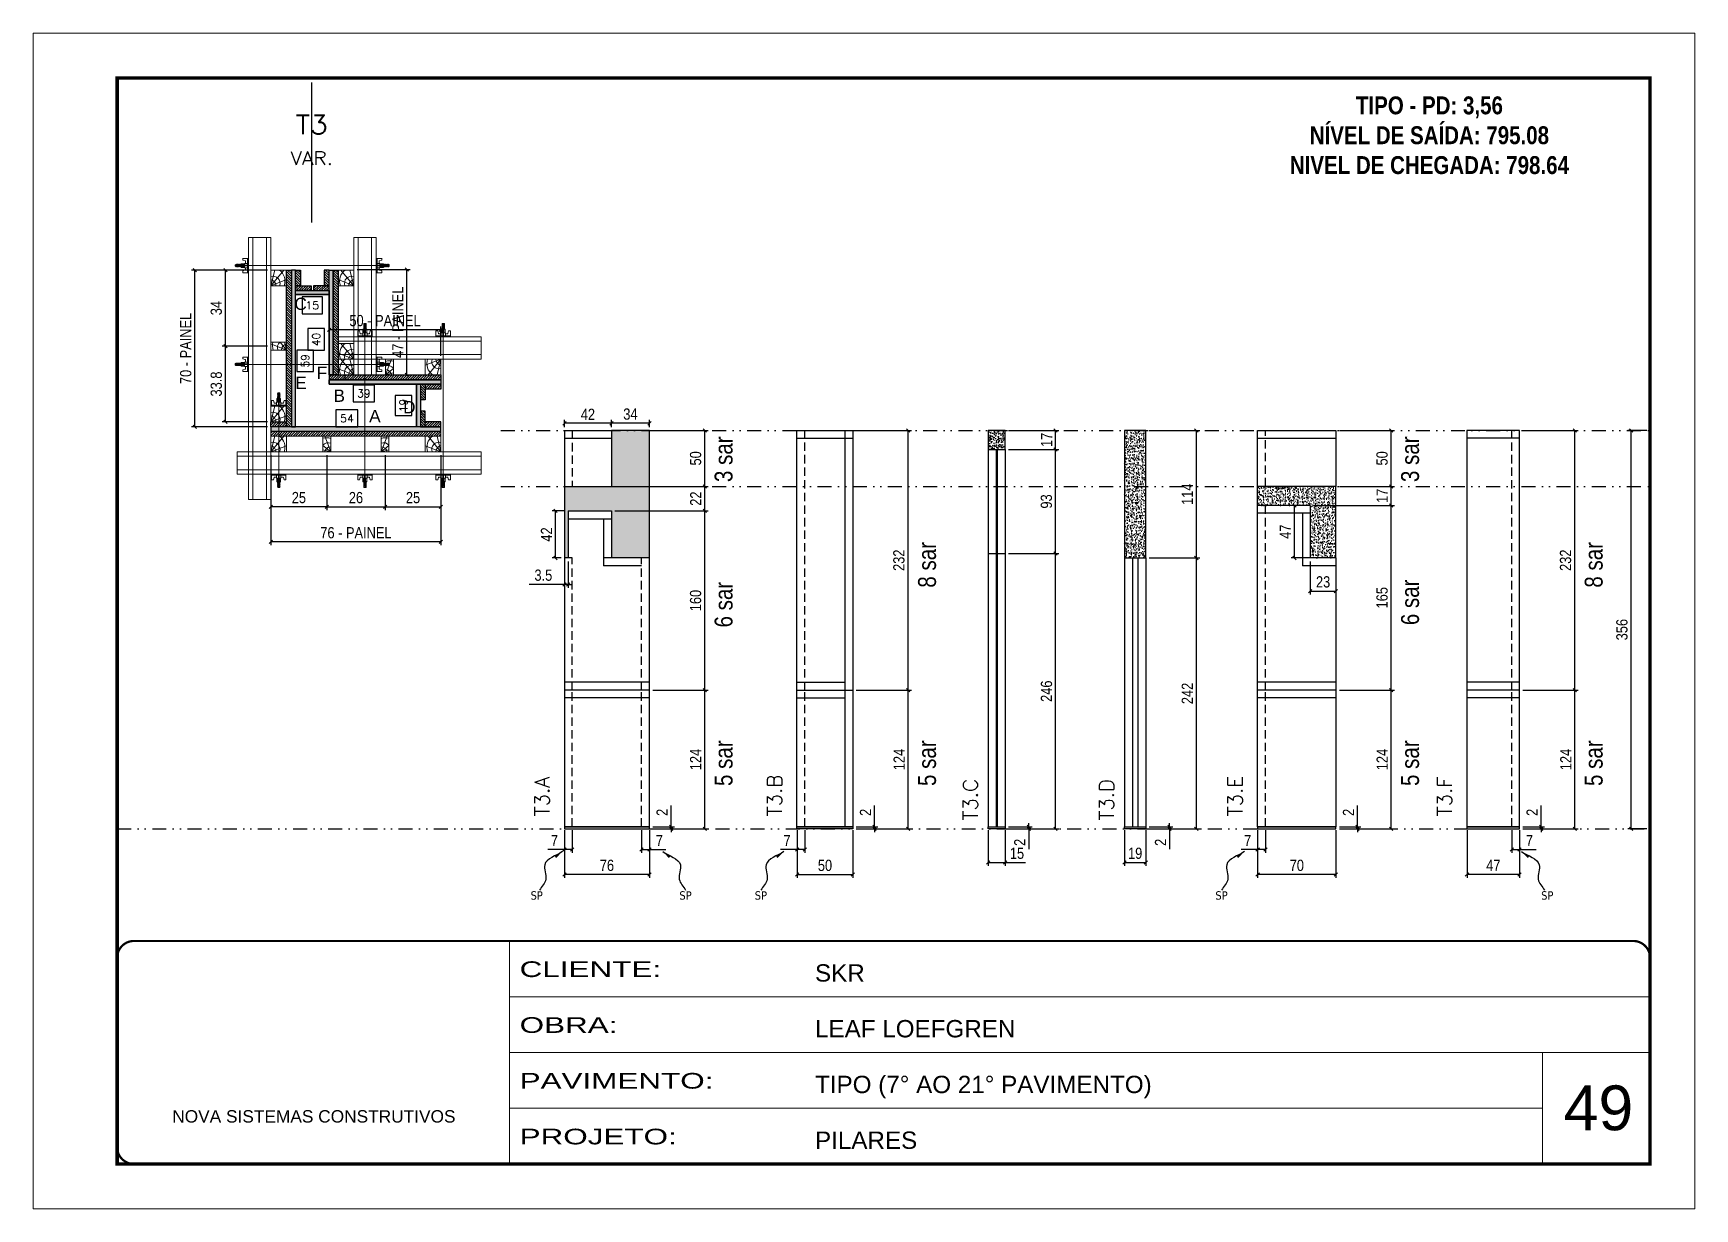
# Model space of a CAD drawing. Extents: x 14400 to 27878, y -21631 to 6985.
# Drawn here: x 14413 to 15898, y -7848 to -6798 of the extents above; entities that cross this region are included whole.
import ezdxf
from ezdxf.enums import TextEntityAlignment as Align

# ---------------------------------------------------------------- set-up
doc = ezdxf.new("R2010")
doc.units = 0
for name, pattern in [('CONTINUO', [0]), ('DASHED', [0.75, 0.5, -0.25]), ('DIVIDE2', [0.625, 0.25, -0.125, 0, -0.125, 0, -0.125]), ('HIDDEN', [0.375, 0.25, -0.125])]:
    doc.linetypes.add(name, pattern=pattern)
for name, color, linetype, lineweight in [('CARIMBO', 255, 'Continuous', 9), ('Folhas', 255, 'Continuous', 9), ('Hachura', 251, 'Continuous', 9), ('Madeira', 126, 'Continuous', 18), ('Perfil Metálico', 224, 'Continuous', 18), ('SARRAFO DE PRESSAO', 251, 'DASHED', 9), ('Texto Seção', 7, 'Continuous', 15)]:
    doc.layers.add(name, color=color, linetype=linetype, lineweight=lineweight)
for name, color, linetype in [('CHAPA', 1, 'Continuous'), ('COTA', 241, 'Continuous'), ('MEIO_PONT', 93, 'Continuous'), ('NOMENCLATURA', 7, 'Continuous'), ('Nível', 160, 'Continuous'), ('Painéis', 200, 'Continuous'), ('SARR_2.2x7', 40, 'Continuous'), ('SARRAFO', 251, 'Continuous'), ('Sarrafo de Pressão', 42, 'HIDDEN'), ('texto', 7, 'Continuous'), ('Texto de Titulo', 7, 'Continuous'), ('Texto Qtd Sarr', 242, 'Continuous'), ('TEXTO_GERAL', 7, 'Continuous')]:
    doc.layers.add(name, color=color, linetype=linetype)
doc.styles.add('ARIAL', font='arial.ttf')
doc.styles.add('ARIAL_NARROW', font='ARIALN.TTF', dxfattribs={"height": 0.2})
doc.styles.add('COTA TECNICA', font='techl___.ttf', dxfattribs={"height": 10})
doc.styles.add('COTA TECNICA 2X', font='techl___.ttf', dxfattribs={"height": 10})
doc.styles.add('COTA TECNICA-50', font='techl___.ttf', dxfattribs={"height": 10})
doc.styles.add('REGUA-120', font='ROMANS.shx', dxfattribs={"height": 15})
doc.styles.add('ROMANC', font='techb___.ttf', dxfattribs={"height": 2.5})
doc.styles.add('ROMANS', font='romans.shx')
doc.styles.get("Standard").update_dxf_attribs({"font": 'arial.ttf'})
doc.styles.add('Tecnologia', font='')
doc.styles.get('Tecnologia').set_extended_font_data('Forgotten Futurist')
doc.dimstyles.new('COTA PAINEL-50', dxfattribs={"dimtxt": 10, "dimasz": 3, "dimexe": 3, "dimexo": 3, "dimgap": 3, "dimtad": 1, "dimdec": 1, "dimzin": 12, "dimdsep": 46, "dimtxsty": 'COTA TECNICA-50', "dimblk1": 'OBLIQUE', "dimblk2": 'OBLIQUE', "dimsah": 1, "dimcen": 0.9, "dimclrd": 4, "dimclre": 4, "dimclrt": 240, "dimadec": 1, "dimazin": 3, "dimtfac": 1, "dimtdec": 1, "dimtmove": 0, "dimatfit": 3, "dimfxl": 1, "dimtolj": 1, "dimtzin": 12, "dimarcsym": 0})
doc.dimstyles.new('PAINEL', dxfattribs={"dimtxt": 10, "dimasz": 3, "dimexe": 3, "dimexo": 3, "dimgap": 3, "dimtad": 1, "dimdec": 1, "dimzin": 12, "dimdsep": 46, "dimtxsty": 'COTA TECNICA', "dimblk1": 'OBLIQUE', "dimblk2": 'OBLIQUE', "dimsah": 1, "dimcen": 0.9, "dimclrd": 4, "dimclre": 4, "dimclrt": 240, "dimadec": 1, "dimazin": 3, "dimtfac": 1, "dimtdec": 1, "dimtmove": 0, "dimatfit": 3, "dimfxl": 1, "dimtolj": 1, "dimtzin": 12, "dimarcsym": 0})
doc.dimstyles.new('SECAO PILAR', dxfattribs={"dimtxt": 10, "dimasz": 3, "dimexe": 3, "dimexo": 3, "dimgap": 3, "dimtad": 1, "dimdec": 1, "dimlfac": 0.5, "dimzin": 12, "dimdsep": 46, "dimtxsty": 'COTA TECNICA 2X', "dimblk1": 'OBLIQUE', "dimblk2": 'OBLIQUE', "dimsah": 1, "dimcen": 0.9, "dimclrd": 256, "dimclre": 256, "dimclrt": 256, "dimadec": 1, "dimazin": 3, "dimtfac": 1, "dimtdec": 1, "dimtmove": 0, "dimatfit": 3, "dimfxl": 1, "dimtolj": 1, "dimtzin": 12, "dimarcsym": 0})
doc.dimstyles.new('SECÇÃO 2', dxfattribs={"dimtxt": 7, "dimasz": 6, "dimexe": 0.18, "dimexo": 2, "dimgap": -4, "dimtad": 3, "dimdec": 1, "dimlfac": 0.5, "dimzin": 12, "dimdsep": 46, "dimtxsty": 'ROMANS', "dimblk": 'ARCHTICK', "dimcen": 0.09, "dimse1": 1, "dimse2": 1, "dimsd1": 1, "dimsd2": 1, "dimclrd": 180, "dimclre": 5, "dimclrt": 1, "dimadec": 0, "dimazin": 3, "dimtfac": 1, "dimtdec": 1, "dimtofl": 0, "dimtmove": 0, "dimatfit": 3, "dimldrblk": 'ARCHTICK', "dimfxl": 1, "dimtolj": 1, "dimtzin": 0, "dimarcsym": 0})
doc.dimstyles.get("Standard").update_dxf_attribs({"dimtxt": 0.18, "dimasz": 0.18, "dimexe": 0.18, "dimexo": 0.0625, "dimgap": 0.09, "dimtad": 0, "dimtih": 1, "dimtoh": 1, "dimdec": 4, "dimzin": 0, "dimdsep": 46, "dimtxsty": 'Standard', "dimcen": 0.09, "dimadec": 0, "dimazin": 0, "dimtfac": 1, "dimtdec": 4, "dimtofl": 0, "dimtmove": 0, "dimatfit": 3, "dimfxl": 1, "dimtolj": 1, "dimtzin": 0, "dimarcsym": 0})
pattern_1 = [(225, (5485.9253, -30041.0724), (1.12253202, -1.12253202), [])]
pattern_2 = [(315, (37519.6853, -16602.6161), (1.12253202, 1.12253202), [])]
pattern_3 = [(135, (-8157.531, 2114.2876), (-1.12253202, -1.12253202), [])]
pattern_4 = [(45, (23879.829, 15875.7439), (-1.12253202, 1.12253202), [])]
pattern_5 = [(225, (5501.9253, -30032.6724), (1.12253202, -1.12253202), [])]

msp = doc.modelspace()

# ---------------------------------------------------------------- texts
at = {"layer": 'CARIMBO', "style": 'ARIAL'}
msp.add_text('49', height=40, dxfattribs=at).set_placement((15781.328, -7778.03))
at = {"layer": 'NOMENCLATURA', "style": 'ARIAL_NARROW'}
for s, p in [('3 sar', (15038.455, -7199.064)), ('3 sar', (15652.001, -7199.064)), ('8 sar', (15220.304, -7293.395)), ('8 sar', (15816.117, -7293.395)), ('6 sar', (15038.455, -7328.934)), ('6 sar', (15652.001, -7326.895)), ('5 sar', (15038.455, -7470.567)), ('5 sar', (15220.304, -7470.567)), ('5 sar', (15652.001, -7470.567)), ('5 sar', (15816.117, -7470.567))]:
    msp.add_text(s, height=16, rotation=90, dxfattribs=at).set_placement(p)
at = {"layer": 'NOMENCLATURA', "color": 2, "insert": (15661.306, -6854.589), "char_height": 16, "attachment_point": 2, "style": 'ROMANC'}
msp.add_mtext_dynamic_manual_height_columns('TIPO - PD: 3,56\\PNÍVEL DE SAÍDA: 795.08\\PNIVEL DE CHEGADA: 798.64', width=432.35115, gutter_width=1, heights=[0], dxfattribs=at)
at = {"layer": 'texto', "color": 0, "char_height": 7.5, "attachment_point": 5}
for insert in [(14863.435, -7568.382), (14996.46, -7568.382), (15063.813, -7568.382), (15475.51, -7568.382), (15766.651, -7568.382)]:
    msp.add_mtext('{\\fTahoma|b0|i0|c0|p34;\\C4;SP}', dxfattribs=dict(at, insert=insert))
at = {"layer": 'Texto Seção', "char_height": 13, "attachment_point": 7, "rotation": 90, "style": 'REGUA-120'}
for s, insert, width in [('T3.A', (14874.742, -7497.639), 285.32988), ('T3.B', (15082.59, -7497.639), 285.32988), ('T3.C', (15257.571, -7501.479), 370.6998), ('T3.D', (15379.344, -7501.479), 370.6998), ('T3.E', (15494.287, -7497.639), 285.32988), ('T3.F', (15681.404, -7497.639), 285.32988)]:
    msp.add_mtext(s, dxfattribs=dict(at, insert=insert, width=width))
at = {"layer": 'TEXTO_GERAL', "style": 'ARIAL'}
for s, p in [('C', (14652.452, -7039.86)), ('F', (14671.539, -7101.435)), ('E', (14652.741, -7110.348)), ('B', (14686.986, -7121.915)), ('D', (14749.58, -7132.132)), ('A', (14718.832, -7140.085))]:
    msp.add_text(s, height=11, dxfattribs=at).set_placement(p, align=Align.MIDDLE_CENTER)

# ---------------------------------------------------------------- blocks, each defined once
blk = doc.blocks.new('9999999999')
at = {"color": 30, "linetype": 'CONTINUO'}
for p, q in [((98564.6, 34230.2), (98564.6, 34429.4)), ((98564.6, 34379.6), (99584, 34379.6)), ((98564.6, 34329.8), (99488, 34329.8)), ((99584, 34329.8), (99488, 34329.8)), ((99488, 34329.8), (99488, 34230.2)), ((98564.6, 34280), (99488, 34280))]:
    blk.add_line(p, q, dxfattribs=at)
at = {"color": 30, "linetype": 'CONTINUO', "const_width": 2}
blk.add_lwpolyline([(99584, 34230.2), (99584, 34414.4, 0.414214), (99569, 34429.4), (98229, 34429.4, 0.414214), (98214, 34414.4), (98214, 34245.2, 0.414214), (98229, 34230.2), (99584, 34230.2)], format="xyb", dxfattribs=at)
at = {"layer": 'Folhas'}
blk.add_lwpolyline([(98139, 34190.2), (99624, 34190.2), (99624, 35240.2), (98139, 35240.2)], close=True, dxfattribs=at)
at = {"layer": 'Folhas', "color": 30, "const_width": 3}
blk.add_lwpolyline([(98214, 34230.2), (99584, 34230.2), (99584, 35200.2), (98214, 35200.2)], close=True, dxfattribs=at)
at = {"color": 7, "linetype": 'Continuous', "ltscale": 5, "style": 'ARIAL'}
for s, height, p in [('SKR', 15.48, (98837.7, 34393.1)), ('LEAF LOEFGREN', 15.483, (98837.7, 34343.3)), ('TIPO (7° AO 21° PAVIMENTO)', 15.483, (98837.7, 34293.5)), ('NOVA SISTEMAS CONSTRUTIVOS', 11.059, (98263.2, 34267.2)), ('PILARES', 15.48, (98837.7, 34243.7))]:
    blk.add_text(s, height=height, dxfattribs=at).set_placement(p)
at = {"layer": 'Folhas', "color": 7, "style": 'Tecnologia', "width": 1.5}
for s, p in [('CLIENTE:', (98573.7, 34397.2)), ('OBRA:', (98573.7, 34347.3)), ('PAVIMENTO:', (98573.7, 34297.5)), ('PROJETO:', (98573.7, 34247.7))]:
    blk.add_text(s, height=14, dxfattribs=at).set_placement(p)
blk = doc.blocks.new('PONTALETE')
at = {"layer": 'Madeira'}
for q in [(2.71, 7), (7, 5.76), (7, 1.74)]:
    blk.add_line((0, 0), q, dxfattribs=at)
blk.add_lwpolyline([(0, 0), (7, 0), (7, 7), (0, 7)], close=True, dxfattribs=at)
for centre, radius, start, end in [((2.04, 0.06), 6.23, 37.28179, 109.09128), ((1.09, 0.9), 3.19, 343.60304, 109.98471), ((-0.21, -0.78), 3.09, 14.63219, 86.0383)]:
    blk.add_arc(centre, radius, start, end, dxfattribs=at)
blk = doc.blocks.new('*D2390')
at = {"layer": 'COTA', "color": 180, "lineweight": -2, "transparency": 16777216}
for p, q in [((14703.7, -7134.7), (14684, -7134.7)), ((14684, -7134.7), (14684, -7149.7)), ((14703.7, -7149.7), (14703.7, -7134.7)), ((14684, -7149.7), (14703.7, -7149.7))]:
    blk.add_line(p, q, dxfattribs=at)
at = {"layer": 'Defpoints', "color": 0, "transparency": 16777216}
for p in [(14647.9, -7149.7), (14647.9, -7153.7), (14755.9, -7149.7)]:
    blk.add_point(p, dxfattribs=at)
at = {"layer": 'COTA', "color": 1, "transparency": 16777216, "insert": (14693.9, -7142.2), "char_height": 7, "attachment_point": 5, "style": 'ROMANS'}
blk.add_mtext('\\A1;54', dxfattribs=at)
blk = doc.blocks.new('_ArchTick')
at = {"color": 0, "linetype": 'ByBlock', "const_width": 0.15}
blk.add_lwpolyline([(-0.5, -0.5), (0.5, 0.5)], dxfattribs=at)
blk = doc.blocks.new('*D2391')
at = {"layer": 'COTA', "color": 180, "lineweight": -2, "transparency": 16777216}
for p, q in [((14664, -7081.2), (14649, -7081.2)), ((14649, -7081.2), (14649, -7100.2)), ((14664, -7100.2), (14664, -7081.2)), ((14649, -7100.2), (14664, -7100.2))]:
    blk.add_line(p, q, dxfattribs=at)
at = {"layer": 'Defpoints', "color": 0, "transparency": 16777216}
for p in [(14647.9, -7031.7), (14668, -7031.7), (14647.9, -7149.7)]:
    blk.add_point(p, dxfattribs=at)
at = {"layer": 'COTA', "color": 1, "transparency": 16777216, "insert": (14656.5, -7090.7), "char_height": 7, "attachment_point": 5, "rotation": 90, "style": 'ROMANS'}
blk.add_mtext('\\A1;59', dxfattribs=at)
blk = doc.blocks.new('*D2392')
at = {"layer": 'COTA', "color": 180, "lineweight": -2, "transparency": 16777216}
for p, q in [((14673.9, -7062), (14658.9, -7062)), ((14658.9, -7062), (14658.9, -7081.3)), ((14673.9, -7081.3), (14673.9, -7062)), ((14658.9, -7081.3), (14673.9, -7081.3))]:
    blk.add_line(p, q, dxfattribs=at)
at = {"layer": 'Defpoints', "color": 0, "transparency": 16777216}
for p in [(14677.9, -7031.7), (14677.9, -7031.7), (14677.9, -7111.7)]:
    blk.add_point(p, dxfattribs=at)
at = {"layer": 'COTA', "color": 1, "transparency": 16777216, "insert": (14666.4, -7071.7), "char_height": 7, "attachment_point": 5, "rotation": 90, "style": 'ROMANS'}
blk.add_mtext('\\A1;40', dxfattribs=at)
blk = doc.blocks.new('*D2393')
at = {"layer": 'COTA', "color": 180, "lineweight": -2, "transparency": 16777216}
for p, q in [((14718.4, -7112.4), (14699.4, -7112.4)), ((14699.4, -7112.4), (14699.4, -7127.4)), ((14718.4, -7127.4), (14718.4, -7112.4)), ((14699.4, -7127.4), (14718.4, -7127.4))]:
    blk.add_line(p, q, dxfattribs=at)
at = {"layer": 'Defpoints', "color": 0, "transparency": 16777216}
for p in [(14677.9, -7111.7), (14755.9, -7111.7), (14677.9, -7131.4)]:
    blk.add_point(p, dxfattribs=at)
at = {"layer": 'COTA', "color": 1, "transparency": 16777216, "insert": (14708.9, -7119.9), "char_height": 7, "attachment_point": 5, "style": 'ROMANS'}
blk.add_mtext('\\A1;39', dxfattribs=at)
blk = doc.blocks.new('*D2394')
at = {"layer": 'COTA', "color": 180, "lineweight": -2, "transparency": 16777216}
for p, q in [((14672, -7033.7), (14653.7, -7033.7)), ((14653.7, -7033.7), (14653.7, -7048.7)), ((14672, -7048.7), (14672, -7033.7)), ((14653.7, -7048.7), (14672, -7048.7))]:
    blk.add_line(p, q, dxfattribs=at)
at = {"layer": 'Defpoints', "color": 0, "transparency": 16777216}
for p in [(14647.9, -7031.7), (14677.9, -7031.7), (14677.9, -7052.7)]:
    blk.add_point(p, dxfattribs=at)
at = {"layer": 'COTA', "color": 1, "transparency": 16777216, "insert": (14662.9, -7041.2), "char_height": 7, "attachment_point": 5, "style": 'ROMANS'}
blk.add_mtext('\\A1;15', dxfattribs=at)
blk = doc.blocks.new('*D2395')
at = {"layer": 'COTA', "color": 180, "lineweight": -2, "transparency": 16777216}
for p, q in [((14751.9, -7121.7), (14736.9, -7121.7)), ((14736.9, -7121.7), (14736.9, -7139.7)), ((14751.9, -7139.7), (14751.9, -7121.7)), ((14736.9, -7139.7), (14751.9, -7139.7))]:
    blk.add_line(p, q, dxfattribs=at)
at = {"layer": 'Defpoints', "color": 0, "transparency": 16777216}
for p in [(14755.9, -7111.7), (14755.9, -7149.7), (14755.9, -7149.7)]:
    blk.add_point(p, dxfattribs=at)
at = {"layer": 'COTA', "color": 1, "transparency": 16777216, "insert": (14744.4, -7130.7), "char_height": 7, "attachment_point": 5, "rotation": 90, "style": 'ROMANS'}
blk.add_mtext('\\A1;19', dxfattribs=at)
blk = doc.blocks.new('C')
at = {"layer": 'Hachura', "color": 0}
for p, q in [((0, 3.22), (0, -3.22)), ((0.45, 3.22), (0, 3.22)), ((0.46, 3.16), (0, 3.16)), ((0.46, 3.05), (0, 3.05)), ((0.46, 2.88), (0, 2.88)), ((0, 2.75), (0, -1.16)), ((0.46, 2.65), (0, 2.65)), ((0.46, 2.23), (0, 2.23)), ((0.46, 1.51), (0, 1.51)), ((0.39, 0.49), (0.17, 0.49)), ((0.45, -3.23), (0.45, 3.22)), ((0.45, 3.22), (2.58, 3.22)), ((1.74, 0.97), (0.45, 0.97)), ((1.45, 0.1), (0.45, 0.1)), ((1.35, 1.94), (1.35, 0.96)), ((2.58, 2.39), (1.47, 2.09)), ((1.74, -0.97), (1.74, 0.97)), ((1.74, 0.97), (1.74, 0.84)), ((1.74, 0.97), (1.74, 0.84)), ((1.74, 0.84), (3.35, 0.84)), ((3.35, 0.45), (1.74, 0.45)), ((2.58, 3.22), (2.58, 2.39)), ((3.32, 0.84), (3.32, -0.84)), ((3.35, 0.84), (3.35, -0.84)), ((3.68, 0.45), (3.35, 0.45)), ((3.84, -0.52), (3.35, 0.45)), ((3.35, 0.06), (3.67, -0.57)), ((3.68, 0.45), (4.16, -0.52)), ((3.72, 0.5), (4.25, -0.57)), ((4.37, -0.55), (3.83, 0.53)), ((4.15, 0.45), (3.93, 0.45)), ((4.42, -0.52), (3.93, 0.45)), ((4.15, 0.45), (4.26, 0.45)), ((4.26, 0.45), (4.74, -0.52)), ((4.3, 0.5), (4.83, -0.57)), ((4.95, -0.55), (4.41, 0.53)), ((4.51, 0.45), (4.84, 0.45)), ((5, -0.52), (4.51, 0.45)), ((4.84, 0.45), (5.32, -0.52)), ((4.88, 0.5), (5.41, -0.57)), ((5.53, -0.55), (4.99, 0.53)), ((5.58, -0.52), (5.09, 0.45)), ((5.42, 0.45), (5.09, 0.45)), ((5.58, -0.52), (5.09, 0.45)), ((5.42, 0.45), (5.74, -0.19)), ((5.46, 0.5), (5.74, -0.07)), ((5.74, 0.19), (5.57, 0.53)), ((5.74, 0.32), (5.68, 0.45)), ((5.68, 0.45), (5.74, 0.45)), ((5.74, 0.45), (5.9, 0.29)), ((5.74, 0.45), (5.74, -0.52)), ((5.9, -0.36), (5.9, 0.29)), ((0.45, 0), (0, 0)), ((0.46, -1.52), (0, -1.52)), ((0.46, -2.23), (0, -2.23)), ((0.46, -2.65), (0, -2.65)), ((0.46, -2.88), (0, -2.88)), ((0.46, -3.05), (0, -3.05)), ((0.46, -3.16), (0, -3.16)), ((0, -3.22), (2.57, -3.22)), ((0.08, -0.48), (0.29, -0.48)), ((0.29, -0.48), (0.4, -0.48)), ((0.45, 0), (0.45, -0.97)), ((0.45, -0.16), (1.45, -0.16)), ((0.45, -0.65), (0.45, -0.32)), ((0.45, -3.23), (0.45, -0.65)), ((0.45, -0.97), (1.74, -0.97)), ((1.35, -1.94), (1.35, -0.97)), ((2.58, -2.39), (1.47, -2.1)), ((3.35, -0.32), (1.74, -0.32)), ((3.35, -0.84), (1.74, -0.84)), ((2.58, -3.23), (2.58, -2.39)), ((3.35, -0.07), (3.58, -0.52)), ((3.35, -0.52), (3.58, -0.52)), ((3.84, -0.52), (4.16, -0.52)), ((4.42, -0.52), (4.74, -0.52)), ((4.63, -0.52), (4.74, -0.52)), ((5, -0.52), (5.32, -0.52)), ((5.58, -0.52), (5.74, -0.52)), ((5.74, -0.52), (5.9, -0.36)), ((5.74, -0.52), (5.74, -0.52))]:
    blk.add_line(p, q, dxfattribs=at)
for centre, radius, start, end in [((1.52, 1.94), 0.161, 104.74356, 180), ((1.44, -0.03), 0.129, 272.69497, 87.30503), ((3.81, 0.39), 0.143, 25.56881, 154.43119), ((4.39, 0.39), 0.143, 25.56881, 154.43119), ((4.97, 0.39), 0.143, 25.56881, 154.43119), ((5.55, 0.39), 0.143, 25.56881, 154.43119), ((0.17, -0.37), 0.174, 221.74404, 317.85924), ((1.52, -1.94), 0.161, 180, 255.25644), ((3.71, -0.4), 0.174, 222.14076, 318.25596), ((4.29, -0.4), 0.174, 222.14076, 318.25596), ((4.87, -0.4), 0.174, 222.14076, 318.25596), ((5.45, -0.4), 0.174, 222.14076, 318.25596), ((5.61, -0.4), 0.174, 317.85924, 318.25596)]:
    blk.add_arc(centre, radius, start, end, dxfattribs=at)
blk = doc.blocks.new('titulo1')
at = {"layer": 'Defpoints', "color": 252, "linetype": 'HIDDEN', "ltscale": 2}
blk.add_line((0, 0), (0, 125), dxfattribs=at)
at = {"layer": 'Defpoints', "style": 'ROMANS', "oblique": 15}
blk.add_attdef('FOLHA', text='', height=10, dxfattribs=at).set_placement((0, 15.6), align=Align.MIDDLE_CENTER)
at = {"layer": 'Texto Qtd Sarr', "color": 3, "style": 'ROMANS', "oblique": 15}
for tag, height, p in [('TITULO', 17, (0, 71.4)), ('SEÇÃO', 12, (0, 41.5))]:
    blk.add_attdef(tag, text='', height=height, dxfattribs=at).set_placement(p, align=Align.MIDDLE_CENTER)
blk = doc.blocks.new('_Oblique')
at = {"color": 0, "linetype": 'ByBlock', "lineweight": -2}
blk.add_line((-0.5, -0.5), (0.5, 0.5), dxfattribs=at)
blk = doc.blocks.new('*D2396')
at = {"layer": 'COTA', "lineweight": -2, "transparency": 16777216}
for p, q in [((14625.9, -7175.1), (14625.9, -7255.5)), ((14777.9, -7175.1), (14777.9, -7255.5)), ((14777.9, -7252.5), (14625.9, -7252.5))]:
    blk.add_line(p, q, dxfattribs=at)
at = {"layer": 'Defpoints', "color": 0, "transparency": 16777216}
for p in [(14625.9, -7172.1), (14777.9, -7172.1), (14625.9, -7252.5)]:
    blk.add_point(p, dxfattribs=at)
at = {"layer": 'COTA', "lineweight": -2, "transparency": 16777216, "xscale": 3, "yscale": 3, "zscale": 3, "rotation": 180}
blk.add_blockref('_Oblique', (14625.9, -7252.5), dxfattribs=at)
at = {"layer": 'COTA', "lineweight": -2, "transparency": 16777216, "xscale": 3, "yscale": 3, "zscale": 3}
blk.add_blockref('_Oblique', (14777.9, -7252.5), dxfattribs=at)
at = {"layer": 'COTA', "transparency": 16777216, "insert": (14701.9, -7244.4), "char_height": 10, "attachment_point": 5, "style": 'COTA TECNICA 2X'}
blk.add_mtext('\\A1;76 - PAINEL', dxfattribs=at)
blk = doc.blocks.new('*D2397')
at = {"layer": 'COTA', "lineweight": -2, "transparency": 16777216}
for p, q in [((14622.9, -7009.7), (14554.9, -7009.7)), ((14557.9, -7149.7), (14557.9, -7009.7)), ((14622.9, -7149.7), (14554.9, -7149.7))]:
    blk.add_line(p, q, dxfattribs=at)
at = {"layer": 'Defpoints', "color": 0, "transparency": 16777216}
for p in [(14557.9, -7009.7), (14625.9, -7009.7), (14625.9, -7149.7)]:
    blk.add_point(p, dxfattribs=at)
at = {"layer": 'COTA', "lineweight": -2, "transparency": 16777216, "xscale": 3, "yscale": 3, "zscale": 3}
for p, rotation in [((14557.9, -7009.7), 90), ((14557.9, -7149.7), 270)]:
    blk.add_blockref('_Oblique', p, dxfattribs=dict(at, rotation=rotation))
at = {"layer": 'COTA', "transparency": 16777216, "insert": (14549.8, -7079.7), "char_height": 10, "attachment_point": 5, "rotation": 90, "style": 'COTA TECNICA 2X'}
blk.add_mtext('\\A1;70 - PAINEL', dxfattribs=at)
blk = doc.blocks.new('*D2398')
at = {"layer": 'COTA', "lineweight": -2, "transparency": 16777216}
for p, q in [((14677.9, -7068.7), (14677.9, -7060)), ((14777.9, -7063), (14677.9, -7063)), ((14777.9, -7086.3), (14777.9, -7060))]:
    blk.add_line(p, q, dxfattribs=at)
at = {"layer": 'Defpoints', "color": 0, "transparency": 16777216}
for p in [(14677.9, -7063), (14677.9, -7071.7), (14777.9, -7089.3)]:
    blk.add_point(p, dxfattribs=at)
at = {"layer": 'COTA', "lineweight": -2, "transparency": 16777216, "xscale": 3, "yscale": 3, "zscale": 3, "rotation": 180}
blk.add_blockref('_Oblique', (14677.9, -7063), dxfattribs=at)
at = {"layer": 'COTA', "lineweight": -2, "transparency": 16777216, "xscale": 3, "yscale": 3, "zscale": 3}
blk.add_blockref('_Oblique', (14777.9, -7063), dxfattribs=at)
at = {"layer": 'COTA', "transparency": 16777216, "insert": (14727.9, -7054.9), "char_height": 10, "attachment_point": 5, "style": 'COTA TECNICA 2X'}
blk.add_mtext('\\A1;50 - PAINEL', dxfattribs=at)
blk = doc.blocks.new('*D2402')
at = {"layer": 'COTA', "lineweight": -2, "transparency": 16777216}
for p, q in [((14702.9, -7009.3), (14750.3, -7009.3)), ((14747.3, -7103.3), (14747.3, -7009.3)), ((14722.9, -7103.3), (14750.3, -7103.3))]:
    blk.add_line(p, q, dxfattribs=at)
at = {"layer": 'Defpoints', "color": 0, "transparency": 16777216}
for p in [(14699.9, -7009.3), (14747.3, -7009.3), (14719.9, -7103.3)]:
    blk.add_point(p, dxfattribs=at)
at = {"layer": 'COTA', "lineweight": -2, "transparency": 16777216, "xscale": 3, "yscale": 3, "zscale": 3}
for p, rotation in [((14747.3, -7009.3), 90), ((14747.3, -7103.3), 270)]:
    blk.add_blockref('_Oblique', p, dxfattribs=dict(at, rotation=rotation))
at = {"layer": 'COTA', "transparency": 16777216, "insert": (14739.3, -7056.3), "char_height": 10, "attachment_point": 5, "rotation": 90, "style": 'COTA TECNICA 2X'}
blk.add_mtext('\\A1;47 - PAINEL', dxfattribs=at)
blk = doc.blocks.new('MEIO PONTALETE')
at = {"layer": 'Madeira'}
for q in [(2.71, 7), (3.5, 2.88), (3.5, 0.87)]:
    blk.add_line((0, 0), q, dxfattribs=at)
blk.add_lwpolyline([(0, 0), (3.5, 0), (3.5, 7), (0, 7)], close=True, dxfattribs=at)
for centre, radius, start, end in [((2.04, 0.06), 6.23, 76.44987, 109.09128), ((1.09, 0.9), 3.19, 40.90626, 109.98471), ((-0.21, -0.78), 3.09, 14.63219, 86.0383)]:
    blk.add_arc(centre, radius, start, end, dxfattribs=at)
blk = doc.blocks.new('*D2399')
at = {"layer": 'COTA', "lineweight": -2, "transparency": 16777216}
for p, q in [((14675.9, -7175.1), (14675.9, -7224.1)), ((14625.9, -7195.1), (14625.9, -7224.1)), ((14675.9, -7221.1), (14625.9, -7221.1))]:
    blk.add_line(p, q, dxfattribs=at)
at = {"layer": 'Defpoints', "color": 0, "transparency": 16777216}
for p in [(14675.9, -7172.1), (14625.9, -7192.1), (14625.9, -7221.1)]:
    blk.add_point(p, dxfattribs=at)
at = {"layer": 'COTA', "lineweight": -2, "transparency": 16777216, "xscale": 3, "yscale": 3, "zscale": 3, "rotation": 180}
blk.add_blockref('_Oblique', (14625.9, -7221.1), dxfattribs=at)
at = {"layer": 'COTA', "lineweight": -2, "transparency": 16777216, "xscale": 3, "yscale": 3, "zscale": 3}
blk.add_blockref('_Oblique', (14675.9, -7221.1), dxfattribs=at)
at = {"layer": 'COTA', "transparency": 16777216, "insert": (14650.9, -7213), "char_height": 10, "attachment_point": 5, "style": 'COTA TECNICA 2X'}
blk.add_mtext('\\A1;25', dxfattribs=at)
blk = doc.blocks.new('*D2400')
at = {"layer": 'COTA', "lineweight": -2, "transparency": 16777216}
for p, q in [((14622.9, -7077.7), (14582.3, -7077.7)), ((14585.3, -7145.3), (14585.3, -7077.7)), ((14622.9, -7145.3), (14582.3, -7145.3))]:
    blk.add_line(p, q, dxfattribs=at)
at = {"layer": 'Defpoints', "color": 0, "transparency": 16777216}
for p in [(14585.3, -7077.7), (14625.9, -7077.7), (14625.9, -7145.3)]:
    blk.add_point(p, dxfattribs=at)
at = {"layer": 'COTA', "lineweight": -2, "transparency": 16777216, "xscale": 3, "yscale": 3, "zscale": 3}
for p, rotation in [((14585.3, -7077.7), 90), ((14585.3, -7145.3), 270)]:
    blk.add_blockref('_Oblique', p, dxfattribs=dict(at, rotation=rotation))
at = {"layer": 'COTA', "transparency": 16777216, "insert": (14577.1, -7111.5), "char_height": 10, "attachment_point": 5, "rotation": 90, "style": 'COTA TECNICA 2X'}
blk.add_mtext('\\A1;33.8', dxfattribs=at)
blk = doc.blocks.new('*D2401')
at = {"layer": 'COTA', "lineweight": -2, "transparency": 16777216}
for p, q in [((14622.9, -7009.7), (14582.3, -7009.7)), ((14585.3, -7077.7), (14585.3, -7009.7)), ((14622.9, -7077.7), (14582.3, -7077.7))]:
    blk.add_line(p, q, dxfattribs=at)
at = {"layer": 'Defpoints', "color": 0, "transparency": 16777216}
for p in [(14585.3, -7009.7), (14625.9, -7009.7), (14625.9, -7077.7)]:
    blk.add_point(p, dxfattribs=at)
at = {"layer": 'COTA', "lineweight": -2, "transparency": 16777216, "xscale": 3, "yscale": 3, "zscale": 3}
for p, rotation in [((14585.3, -7009.7), 90), ((14585.3, -7077.7), 270)]:
    blk.add_blockref('_Oblique', p, dxfattribs=dict(at, rotation=rotation))
at = {"layer": 'COTA', "transparency": 16777216, "insert": (14577.1, -7043.7), "char_height": 10, "attachment_point": 5, "rotation": 90, "style": 'COTA TECNICA 2X'}
blk.add_mtext('\\A1;34', dxfattribs=at)
blk = doc.blocks.new('*D2403')
at = {"layer": 'COTA', "color": 4, "lineweight": -2, "transparency": 16777216}
for p, q in [((15855.5, -7152.9), (15838.6, -7152.9)), ((15841.6, -7508.9), (15841.6, -7152.9)), ((15855.5, -7508.9), (15838.6, -7508.9))]:
    blk.add_line(p, q, dxfattribs=at)
at = {"layer": 'Defpoints', "color": 0, "transparency": 16777216}
for p in [(15841.6, -7152.9), (15858.5, -7152.9), (15858.5, -7508.9)]:
    blk.add_point(p, dxfattribs=at)
at = {"layer": 'COTA', "color": 4, "lineweight": -2, "transparency": 16777216, "xscale": 3, "yscale": 3, "zscale": 3}
for p, rotation in [((15841.6, -7152.9), 90), ((15841.6, -7508.9), 270)]:
    blk.add_blockref('_Oblique', p, dxfattribs=dict(at, rotation=rotation))
at = {"layer": 'COTA', "color": 240, "transparency": 16777216, "insert": (15833.4, -7330.9), "char_height": 10, "attachment_point": 5, "rotation": 90, "style": 'COTA TECNICA'}
blk.add_mtext('\\A1;356', dxfattribs=at)
blk = doc.blocks.new('*D2404')
at = {"layer": 'COTA', "color": 4, "lineweight": -2, "transparency": 16777216}
for p, q in [((14888.2, -7509.9), (14888.2, -7552.6)), ((14964.2, -7509.9), (14964.2, -7552.6)), ((14964.2, -7549.6), (14888.2, -7549.6))]:
    blk.add_line(p, q, dxfattribs=at)
at = {"layer": 'Defpoints', "color": 0, "transparency": 16777216}
for p in [(14888.2, -7506.9), (14964.2, -7506.9), (14888.2, -7549.6)]:
    blk.add_point(p, dxfattribs=at)
at = {"layer": 'COTA', "color": 4, "lineweight": -2, "transparency": 16777216, "xscale": 3, "yscale": 3, "zscale": 3, "rotation": 180}
blk.add_blockref('_Oblique', (14888.2, -7549.6), dxfattribs=at)
at = {"layer": 'COTA', "color": 4, "lineweight": -2, "transparency": 16777216, "xscale": 3, "yscale": 3, "zscale": 3}
blk.add_blockref('_Oblique', (14964.2, -7549.6), dxfattribs=at)
at = {"layer": 'COTA', "color": 240, "transparency": 16777216, "insert": (14926.2, -7541.5), "char_height": 10, "attachment_point": 5, "style": 'COTA TECNICA'}
blk.add_mtext('\\A1;76', dxfattribs=at)
blk = doc.blocks.new('*D2405')
at = {"layer": 'COTA', "color": 4, "lineweight": -2, "transparency": 16777216}
for p, q in [((14957.2, -7509.9), (14957.2, -7530.4)), ((14964.2, -7511.9), (14964.2, -7530.4)), ((14957.2, -7527.4), (14964.2, -7527.4)), ((14964.2, -7527.4), (14978.9, -7527.4))]:
    blk.add_line(p, q, dxfattribs=at)
at = {"layer": 'Defpoints', "color": 0, "transparency": 16777216}
for p in [(14957.2, -7506.9), (14964.2, -7508.9), (14964.2, -7527.4)]:
    blk.add_point(p, dxfattribs=at)
at = {"layer": 'COTA', "color": 4, "lineweight": -2, "transparency": 16777216, "xscale": 3, "yscale": 3, "zscale": 3, "rotation": 180}
blk.add_blockref('_Oblique', (14957.2, -7527.4), dxfattribs=at)
at = {"layer": 'COTA', "color": 4, "lineweight": -2, "transparency": 16777216, "xscale": 3, "yscale": 3, "zscale": 3}
blk.add_blockref('_Oblique', (14964.2, -7527.4), dxfattribs=at)
at = {"layer": 'COTA', "color": 240, "transparency": 16777216, "insert": (14973.1, -7519.3), "char_height": 10, "attachment_point": 5, "style": 'COTA TECNICA-50'}
blk.add_mtext('\\A1;7', dxfattribs=at)
blk = doc.blocks.new('*D2406')
at = {"layer": 'COTA', "color": 4, "lineweight": -2, "transparency": 16777216}
for p, q in [((14888.2, -7511.9), (14888.2, -7530.4)), ((14895.2, -7509.9), (14895.2, -7530.4)), ((14888.2, -7527.4), (14873.5, -7527.4)), ((14895.2, -7527.4), (14888.2, -7527.4))]:
    blk.add_line(p, q, dxfattribs=at)
at = {"layer": 'Defpoints', "color": 0, "transparency": 16777216}
for p in [(14888.2, -7508.9), (14895.2, -7506.9), (14888.2, -7527.4)]:
    blk.add_point(p, dxfattribs=at)
at = {"layer": 'COTA', "color": 4, "lineweight": -2, "transparency": 16777216, "xscale": 3, "yscale": 3, "zscale": 3, "rotation": 180}
blk.add_blockref('_Oblique', (14888.2, -7527.4), dxfattribs=at)
at = {"layer": 'COTA', "color": 4, "lineweight": -2, "transparency": 16777216, "xscale": 3, "yscale": 3, "zscale": 3}
blk.add_blockref('_Oblique', (14895.2, -7527.4), dxfattribs=at)
at = {"layer": 'COTA', "color": 240, "transparency": 16777216, "insert": (14879.3, -7519.3), "char_height": 10, "attachment_point": 5, "style": 'COTA TECNICA-50'}
blk.add_mtext('\\A1;7', dxfattribs=at)
blk = doc.blocks.new('*D2423')
at = {"layer": 'COTA', "color": 4, "linetype": 'ByBlock', "lineweight": -2, "transparency": 16777216}
for p, q in [((14967.2, -7384.9), (15016.6, -7384.9)), ((15013.6, -7508.9), (15013.6, -7384.9)), ((14967.2, -7508.9), (15016.6, -7508.9))]:
    blk.add_line(p, q, dxfattribs=at)
at = {"layer": 'Defpoints', "color": 0, "linetype": 'ByBlock', "transparency": 16777216}
for p in [(14964.2, -7384.9), (15013.6, -7384.9), (14964.2, -7508.9)]:
    blk.add_point(p, dxfattribs=at)
at = {"layer": 'COTA', "color": 4, "linetype": 'ByBlock', "lineweight": -2, "transparency": 16777216, "xscale": 3, "yscale": 3, "zscale": 3}
for p, rotation in [((15013.6, -7384.9), 90), ((15013.6, -7508.9), 270)]:
    blk.add_blockref('_Oblique', p, dxfattribs=dict(at, rotation=rotation))
at = {"layer": 'COTA', "color": 240, "linetype": 'ByBlock', "transparency": 16777216, "insert": (15005.5, -7446.9), "char_height": 10, "attachment_point": 5, "rotation": 90, "style": 'COTA TECNICA'}
blk.add_mtext('\\A1;124', dxfattribs=at)
blk = doc.blocks.new('*D2407')
at = {"layer": 'COTA', "color": 4, "lineweight": -2, "transparency": 16777216}
for p, q in [((14983.5, -7506.9), (14983.5, -7488.1)), ((14967.2, -7506.9), (14986.5, -7506.9)), ((14967.2, -7508.9), (14986.5, -7508.9)), ((14983.5, -7508.9), (14983.5, -7506.9)), ((14983.5, -7508.9), (14983.5, -7511.9))]:
    blk.add_line(p, q, dxfattribs=at)
at = {"layer": 'Defpoints', "color": 0, "transparency": 16777216}
for p in [(14964.2, -7506.9), (14964.2, -7508.9), (14983.5, -7508.9)]:
    blk.add_point(p, dxfattribs=at)
at = {"layer": 'COTA', "color": 4, "lineweight": -2, "transparency": 16777216, "xscale": 3, "yscale": 3, "zscale": 3}
for p, rotation in [((14983.5, -7506.9), 270), ((14983.5, -7508.9), 90)]:
    blk.add_blockref('_Oblique', p, dxfattribs=dict(at, rotation=rotation))
at = {"layer": 'COTA', "color": 240, "transparency": 16777216, "insert": (14975.5, -7494.1), "char_height": 10, "attachment_point": 5, "rotation": 90, "style": 'COTA TECNICA-50'}
blk.add_mtext('\\A1;2', dxfattribs=at)
blk = doc.blocks.new('*D2424')
at = {"layer": 'COTA', "color": 4, "linetype": 'ByBlock', "lineweight": -2, "transparency": 16777216}
for p, q in [((14967.2, -7384.9), (15016.6, -7384.9)), ((15013.6, -7508.9), (15013.6, -7384.9)), ((14967.2, -7508.9), (15016.6, -7508.9))]:
    blk.add_line(p, q, dxfattribs=at)
at = {"layer": 'Defpoints', "color": 0, "linetype": 'ByBlock', "transparency": 16777216}
for p in [(14964.2, -7384.9), (15013.6, -7384.9), (14964.2, -7508.9)]:
    blk.add_point(p, dxfattribs=at)
at = {"layer": 'COTA', "color": 4, "linetype": 'ByBlock', "lineweight": -2, "transparency": 16777216, "xscale": 3, "yscale": 3, "zscale": 3}
for p, rotation in [((15013.6, -7384.9), 90), ((15013.6, -7508.9), 270)]:
    blk.add_blockref('_Oblique', p, dxfattribs=dict(at, rotation=rotation))
at = {"layer": 'COTA', "color": 240, "linetype": 'ByBlock', "transparency": 16777216, "insert": (15005.5, -7446.9), "char_height": 10, "attachment_point": 5, "rotation": 90, "style": 'COTA TECNICA'}
blk.add_mtext('\\A1;124', dxfattribs=at)
blk = doc.blocks.new('*D2425')
at = {"layer": 'COTA', "color": 4, "lineweight": -2, "transparency": 16777216}
for p, q in [((14933.2, -7224.9), (15016.6, -7224.9)), ((15013.6, -7384.9), (15013.6, -7224.9)), ((14967.2, -7384.9), (15016.6, -7384.9))]:
    blk.add_line(p, q, dxfattribs=at)
at = {"layer": 'Defpoints', "color": 0, "transparency": 16777216}
for p in [(14930.2, -7224.9), (15013.6, -7224.9), (14964.2, -7384.9)]:
    blk.add_point(p, dxfattribs=at)
at = {"layer": 'COTA', "color": 4, "lineweight": -2, "transparency": 16777216, "xscale": 3, "yscale": 3, "zscale": 3}
for p, rotation in [((15013.6, -7224.9), 90), ((15013.6, -7384.9), 270)]:
    blk.add_blockref('_Oblique', p, dxfattribs=dict(at, rotation=rotation))
at = {"layer": 'COTA', "color": 240, "transparency": 16777216, "insert": (15005.5, -7304.9), "char_height": 10, "attachment_point": 5, "rotation": 90, "style": 'COTA TECNICA'}
blk.add_mtext('\\A1;160', dxfattribs=at)
blk = doc.blocks.new('*D2435')
at = {"layer": 'COTA', "color": 4, "lineweight": -2, "transparency": 16777216}
for p, q in [((14930.2, -7149.9), (14930.2, -7143.6)), ((14964.2, -7146.6), (14930.2, -7146.6)), ((14964.2, -7149.9), (14964.2, -7143.6))]:
    blk.add_line(p, q, dxfattribs=at)
at = {"layer": 'Defpoints', "color": 0, "transparency": 16777216}
for p in [(14930.2, -7146.6), (14930.2, -7152.9), (14964.2, -7152.9)]:
    blk.add_point(p, dxfattribs=at)
at = {"layer": 'COTA', "color": 4, "lineweight": -2, "transparency": 16777216, "xscale": 3, "yscale": 3, "zscale": 3, "rotation": 180}
blk.add_blockref('_Oblique', (14930.2, -7146.6), dxfattribs=at)
at = {"layer": 'COTA', "color": 4, "lineweight": -2, "transparency": 16777216, "xscale": 3, "yscale": 3, "zscale": 3}
blk.add_blockref('_Oblique', (14964.2, -7146.6), dxfattribs=at)
at = {"layer": 'COTA', "color": 240, "transparency": 16777216, "insert": (14947.2, -7138.4), "char_height": 10, "attachment_point": 5, "style": 'COTA TECNICA'}
blk.add_mtext('\\A1;34', dxfattribs=at)
blk = doc.blocks.new('*D2436')
at = {"layer": 'COTA', "color": 4, "lineweight": -2, "transparency": 16777216}
for p, q in [((14888.2, -7149.9), (14888.2, -7143.6)), ((14930.2, -7146.6), (14888.2, -7146.6)), ((14930.2, -7149.9), (14930.2, -7143.6))]:
    blk.add_line(p, q, dxfattribs=at)
at = {"layer": 'Defpoints', "color": 0, "transparency": 16777216}
for p in [(14888.2, -7146.6), (14888.2, -7152.9), (14930.2, -7152.9)]:
    blk.add_point(p, dxfattribs=at)
at = {"layer": 'COTA', "color": 4, "lineweight": -2, "transparency": 16777216, "xscale": 3, "yscale": 3, "zscale": 3, "rotation": 180}
blk.add_blockref('_Oblique', (14888.2, -7146.6), dxfattribs=at)
at = {"layer": 'COTA', "color": 4, "lineweight": -2, "transparency": 16777216, "xscale": 3, "yscale": 3, "zscale": 3}
blk.add_blockref('_Oblique', (14930.2, -7146.6), dxfattribs=at)
at = {"layer": 'COTA', "color": 240, "transparency": 16777216, "insert": (14909.2, -7138.6), "char_height": 10, "attachment_point": 5, "style": 'COTA TECNICA'}
blk.add_mtext('\\A1;42', dxfattribs=at)
blk = doc.blocks.new('*D2420')
at = {"layer": 'COTA', "color": 4, "lineweight": -2, "transparency": 16777216}
for p, q in [((15096.1, -7509.9), (15096.1, -7552.6)), ((15146.1, -7509.9), (15146.1, -7552.6)), ((15096.1, -7549.6), (15146.1, -7549.6))]:
    blk.add_line(p, q, dxfattribs=at)
at = {"layer": 'Defpoints', "color": 0, "transparency": 16777216}
for p in [(15096.1, -7506.9), (15146.1, -7506.9), (15146.1, -7549.6)]:
    blk.add_point(p, dxfattribs=at)
at = {"layer": 'COTA', "color": 4, "lineweight": -2, "transparency": 16777216, "xscale": 3, "yscale": 3, "zscale": 3, "rotation": 180}
blk.add_blockref('_Oblique', (15096.1, -7549.6), dxfattribs=at)
at = {"layer": 'COTA', "color": 4, "lineweight": -2, "transparency": 16777216, "xscale": 3, "yscale": 3, "zscale": 3}
blk.add_blockref('_Oblique', (15146.1, -7549.6), dxfattribs=at)
at = {"layer": 'COTA', "color": 240, "transparency": 16777216, "insert": (15121.1, -7541.5), "char_height": 10, "attachment_point": 5, "style": 'COTA TECNICA'}
blk.add_mtext('\\A1;50', dxfattribs=at)
blk = doc.blocks.new('*D2421')
at = {"layer": 'COTA', "color": 4, "lineweight": -2, "transparency": 16777216}
for p, q in [((15096.1, -7511.9), (15096.1, -7530.4)), ((15103.1, -7509.9), (15103.1, -7530.4)), ((15096.1, -7527.4), (15081.3, -7527.4)), ((15103.1, -7527.4), (15096.1, -7527.4))]:
    blk.add_line(p, q, dxfattribs=at)
at = {"layer": 'Defpoints', "color": 0, "transparency": 16777216}
for p in [(15096.1, -7508.9), (15103.1, -7506.9), (15096.1, -7527.4)]:
    blk.add_point(p, dxfattribs=at)
at = {"layer": 'COTA', "color": 4, "lineweight": -2, "transparency": 16777216, "xscale": 3, "yscale": 3, "zscale": 3, "rotation": 180}
blk.add_blockref('_Oblique', (15096.1, -7527.4), dxfattribs=at)
at = {"layer": 'COTA', "color": 4, "lineweight": -2, "transparency": 16777216, "xscale": 3, "yscale": 3, "zscale": 3}
blk.add_blockref('_Oblique', (15103.1, -7527.4), dxfattribs=at)
at = {"layer": 'COTA', "color": 240, "transparency": 16777216, "insert": (15087.2, -7519.3), "char_height": 10, "attachment_point": 5, "style": 'COTA TECNICA-50'}
blk.add_mtext('\\A1;7', dxfattribs=at)
blk = doc.blocks.new('*D2422')
at = {"layer": 'COTA', "color": 4, "lineweight": -2, "transparency": 16777216}
for p, q in [((15165.3, -7506.9), (15165.3, -7488.1)), ((15149.1, -7506.9), (15168.3, -7506.9)), ((15149.1, -7508.9), (15168.3, -7508.9)), ((15165.3, -7508.9), (15165.3, -7506.9)), ((15165.3, -7508.9), (15165.3, -7511.9))]:
    blk.add_line(p, q, dxfattribs=at)
at = {"layer": 'Defpoints', "color": 0, "transparency": 16777216}
for p in [(15146.1, -7506.9), (15146.1, -7508.9), (15165.3, -7508.9)]:
    blk.add_point(p, dxfattribs=at)
at = {"layer": 'COTA', "color": 4, "lineweight": -2, "transparency": 16777216, "xscale": 3, "yscale": 3, "zscale": 3}
for p, rotation in [((15165.3, -7506.9), 270), ((15165.3, -7508.9), 90)]:
    blk.add_blockref('_Oblique', p, dxfattribs=dict(at, rotation=rotation))
at = {"layer": 'COTA', "color": 240, "transparency": 16777216, "insert": (15157.3, -7494.1), "char_height": 10, "attachment_point": 5, "rotation": 90, "style": 'COTA TECNICA-50'}
blk.add_mtext('\\A1;2', dxfattribs=at)
blk = doc.blocks.new('*D2414')
at = {"layer": 'COTA', "color": 4, "lineweight": -2, "transparency": 16777216}
for p, q in [((15267, -7509.9), (15267, -7541.8)), ((15282, -7509.9), (15282, -7541.8)), ((15267, -7538.8), (15282, -7538.8)), ((15282, -7538.8), (15300.4, -7538.8))]:
    blk.add_line(p, q, dxfattribs=at)
at = {"layer": 'Defpoints', "color": 0, "transparency": 16777216}
for p in [(15267, -7506.9), (15282, -7506.9), (15282, -7538.8)]:
    blk.add_point(p, dxfattribs=at)
at = {"layer": 'COTA', "color": 4, "lineweight": -2, "transparency": 16777216, "xscale": 3, "yscale": 3, "zscale": 3, "rotation": 180}
blk.add_blockref('_Oblique', (15267, -7538.8), dxfattribs=at)
at = {"layer": 'COTA', "color": 4, "lineweight": -2, "transparency": 16777216, "xscale": 3, "yscale": 3, "zscale": 3}
blk.add_blockref('_Oblique', (15282, -7538.8), dxfattribs=at)
at = {"layer": 'COTA', "color": 240, "transparency": 16777216, "insert": (15292.7, -7530.7), "char_height": 10, "attachment_point": 5, "style": 'COTA TECNICA'}
blk.add_mtext('\\A1;15', dxfattribs=at)
blk = doc.blocks.new('*D2415')
at = {"layer": 'COTA', "color": 4, "lineweight": -2, "transparency": 16777216}
for p, q in [((15285, -7506.9), (15306.2, -7506.9)), ((15285, -7508.9), (15306.2, -7508.9)), ((15303.2, -7506.9), (15303.2, -7503.9)), ((15303.2, -7506.9), (15303.2, -7508.9)), ((15303.2, -7508.9), (15303.2, -7527))]:
    blk.add_line(p, q, dxfattribs=at)
at = {"layer": 'Defpoints', "color": 0, "transparency": 16777216}
for p in [(15282, -7506.9), (15282, -7508.9), (15303.2, -7506.9)]:
    blk.add_point(p, dxfattribs=at)
at = {"layer": 'COTA', "color": 4, "lineweight": -2, "transparency": 16777216, "xscale": 3, "yscale": 3, "zscale": 3}
for p, rotation in [((15303.2, -7506.9), 270), ((15303.2, -7508.9), 90)]:
    blk.add_blockref('_Oblique', p, dxfattribs=dict(at, rotation=rotation))
at = {"layer": 'COTA', "color": 240, "transparency": 16777216, "insert": (15295.2, -7520.9), "char_height": 10, "attachment_point": 5, "rotation": 90, "style": 'COTA TECNICA-50'}
blk.add_mtext('\\A1;2', dxfattribs=at)
blk = doc.blocks.new('*D2416')
at = {"layer": 'COTA', "color": 4, "lineweight": -2, "transparency": 16777216}
for p, q in [((15285, -7262.9), (15330.2, -7262.9)), ((15327.2, -7508.9), (15327.2, -7262.9)), ((15285, -7508.9), (15330.2, -7508.9))]:
    blk.add_line(p, q, dxfattribs=at)
at = {"layer": 'Defpoints', "color": 0, "transparency": 16777216}
for p in [(15282, -7262.9), (15327.2, -7262.9), (15282, -7508.9)]:
    blk.add_point(p, dxfattribs=at)
at = {"layer": 'COTA', "color": 4, "lineweight": -2, "transparency": 16777216, "xscale": 3, "yscale": 3, "zscale": 3}
for p, rotation in [((15327.2, -7262.9), 90), ((15327.2, -7508.9), 270)]:
    blk.add_blockref('_Oblique', p, dxfattribs=dict(at, rotation=rotation))
at = {"layer": 'COTA', "color": 240, "transparency": 16777216, "insert": (15319.1, -7385.9), "char_height": 10, "attachment_point": 5, "rotation": 90, "style": 'COTA TECNICA-50'}
blk.add_mtext('\\A1;246', dxfattribs=at)
blk = doc.blocks.new('*D2433')
at = {"layer": 'COTA', "color": 4, "lineweight": -2, "transparency": 16777216}
for p, q in [((15285, -7152.9), (15330.2, -7152.9)), ((15327.2, -7169.9), (15327.2, -7152.9)), ((15285, -7169.9), (15330.2, -7169.9))]:
    blk.add_line(p, q, dxfattribs=at)
at = {"layer": 'Defpoints', "color": 0, "transparency": 16777216}
for p in [(15282, -7152.9), (15327.2, -7152.9), (15282, -7169.9)]:
    blk.add_point(p, dxfattribs=at)
at = {"layer": 'COTA', "color": 4, "lineweight": -2, "transparency": 16777216, "xscale": 3, "yscale": 3, "zscale": 3}
for p, rotation in [((15327.2, -7152.9), 90), ((15327.2, -7169.9), 270)]:
    blk.add_blockref('_Oblique', p, dxfattribs=dict(at, rotation=rotation))
at = {"layer": 'COTA', "color": 240, "transparency": 16777216, "insert": (15319.2, -7161.4), "char_height": 10, "attachment_point": 5, "rotation": 90, "style": 'COTA TECNICA'}
blk.add_mtext('\\A1;17', dxfattribs=at)
blk = doc.blocks.new('*D2417')
at = {"layer": 'COTA', "color": 4, "lineweight": -2, "transparency": 16777216}
for p, q in [((15388.8, -7509.9), (15388.8, -7541.8)), ((15407.8, -7509.9), (15407.8, -7541.8)), ((15388.8, -7538.8), (15407.8, -7538.8))]:
    blk.add_line(p, q, dxfattribs=at)
at = {"layer": 'Defpoints', "color": 0, "transparency": 16777216}
for p in [(15388.8, -7506.9), (15407.8, -7506.9), (15407.8, -7538.8)]:
    blk.add_point(p, dxfattribs=at)
at = {"layer": 'COTA', "color": 4, "lineweight": -2, "transparency": 16777216, "xscale": 3, "yscale": 3, "zscale": 3, "rotation": 180}
blk.add_blockref('_Oblique', (15388.8, -7538.8), dxfattribs=at)
at = {"layer": 'COTA', "color": 4, "lineweight": -2, "transparency": 16777216, "xscale": 3, "yscale": 3, "zscale": 3}
blk.add_blockref('_Oblique', (15407.8, -7538.8), dxfattribs=at)
at = {"layer": 'COTA', "color": 240, "transparency": 16777216, "insert": (15398.3, -7530.7), "char_height": 10, "attachment_point": 5, "style": 'COTA TECNICA'}
blk.add_mtext('\\A1;19', dxfattribs=at)
blk = doc.blocks.new('*D2418')
at = {"layer": 'COTA', "color": 4, "lineweight": -2, "transparency": 16777216}
for p, q in [((15410.8, -7506.9), (15432, -7506.9)), ((15410.8, -7508.9), (15432, -7508.9)), ((15429, -7506.9), (15429, -7503.9)), ((15429, -7506.9), (15429, -7508.9)), ((15429, -7508.9), (15429, -7527))]:
    blk.add_line(p, q, dxfattribs=at)
at = {"layer": 'Defpoints', "color": 0, "transparency": 16777216}
for p in [(15407.8, -7506.9), (15407.8, -7508.9), (15429, -7506.9)]:
    blk.add_point(p, dxfattribs=at)
at = {"layer": 'COTA', "color": 4, "lineweight": -2, "transparency": 16777216, "xscale": 3, "yscale": 3, "zscale": 3}
for p, rotation in [((15429, -7506.9), 270), ((15429, -7508.9), 90)]:
    blk.add_blockref('_Oblique', p, dxfattribs=dict(at, rotation=rotation))
at = {"layer": 'COTA', "color": 240, "transparency": 16777216, "insert": (15421, -7520.9), "char_height": 10, "attachment_point": 5, "rotation": 90, "style": 'COTA TECNICA-50'}
blk.add_mtext('\\A1;2', dxfattribs=at)
blk = doc.blocks.new('*D2419')
at = {"layer": 'COTA', "color": 4, "lineweight": -2, "transparency": 16777216}
for p, q in [((15410.8, -7266.9), (15456, -7266.9)), ((15453, -7508.9), (15453, -7266.9)), ((15410.8, -7508.9), (15456, -7508.9))]:
    blk.add_line(p, q, dxfattribs=at)
at = {"layer": 'Defpoints', "color": 0, "transparency": 16777216}
for p in [(15407.8, -7266.9), (15453, -7266.9), (15407.8, -7508.9)]:
    blk.add_point(p, dxfattribs=at)
at = {"layer": 'COTA', "color": 4, "lineweight": -2, "transparency": 16777216, "xscale": 3, "yscale": 3, "zscale": 3}
for p, rotation in [((15453, -7266.9), 90), ((15453, -7508.9), 270)]:
    blk.add_blockref('_Oblique', p, dxfattribs=dict(at, rotation=rotation))
at = {"layer": 'COTA', "color": 240, "transparency": 16777216, "insert": (15444.9, -7387.9), "char_height": 10, "attachment_point": 5, "rotation": 90, "style": 'COTA TECNICA-50'}
blk.add_mtext('\\A1;242', dxfattribs=at)
blk = doc.blocks.new('*D2434')
at = {"layer": 'COTA', "color": 4, "lineweight": -2, "transparency": 16777216}
for p, q in [((15410.8, -7152.9), (15456, -7152.9)), ((15453, -7266.9), (15453, -7152.9)), ((15410.8, -7266.9), (15456, -7266.9))]:
    blk.add_line(p, q, dxfattribs=at)
at = {"layer": 'Defpoints', "color": 0, "transparency": 16777216}
for p in [(15407.8, -7152.9), (15453, -7152.9), (15407.8, -7266.9)]:
    blk.add_point(p, dxfattribs=at)
at = {"layer": 'COTA', "color": 4, "lineweight": -2, "transparency": 16777216, "xscale": 3, "yscale": 3, "zscale": 3}
for p, rotation in [((15453, -7152.9), 90), ((15453, -7266.9), 270)]:
    blk.add_blockref('_Oblique', p, dxfattribs=dict(at, rotation=rotation))
at = {"layer": 'COTA', "color": 240, "transparency": 16777216, "insert": (15444.9, -7209.9), "char_height": 10, "attachment_point": 5, "rotation": 90, "style": 'COTA TECNICA'}
blk.add_mtext('\\A1;114', dxfattribs=at)
blk = doc.blocks.new('*D2432')
at = {"layer": 'COTA', "color": 4, "lineweight": -2, "transparency": 16777216}
for p, q in [((15285, -7169.9), (15330.2, -7169.9)), ((15327.2, -7262.9), (15327.2, -7169.9)), ((15285, -7262.9), (15330.2, -7262.9))]:
    blk.add_line(p, q, dxfattribs=at)
at = {"layer": 'Defpoints', "color": 0, "transparency": 16777216}
for p in [(15282, -7169.9), (15327.2, -7169.9), (15282, -7262.9)]:
    blk.add_point(p, dxfattribs=at)
at = {"layer": 'COTA', "color": 4, "lineweight": -2, "transparency": 16777216, "xscale": 3, "yscale": 3, "zscale": 3}
for p, rotation in [((15327.2, -7169.9), 90), ((15327.2, -7262.9), 270)]:
    blk.add_blockref('_Oblique', p, dxfattribs=dict(at, rotation=rotation))
at = {"layer": 'COTA', "color": 240, "transparency": 16777216, "insert": (15319, -7216.4), "char_height": 10, "attachment_point": 5, "rotation": 90, "style": 'COTA TECNICA'}
blk.add_mtext('\\A1;93', dxfattribs=at)
blk = doc.blocks.new('*D2411')
at = {"layer": 'COTA', "color": 4, "lineweight": -2, "transparency": 16777216}
for p, q in [((15694.9, -7509.9), (15694.9, -7552.6)), ((15741.9, -7509.9), (15741.9, -7552.6)), ((15741.9, -7549.6), (15694.9, -7549.6))]:
    blk.add_line(p, q, dxfattribs=at)
at = {"layer": 'Defpoints', "color": 0, "transparency": 16777216}
for p in [(15694.9, -7506.9), (15741.9, -7506.9), (15694.9, -7549.6)]:
    blk.add_point(p, dxfattribs=at)
at = {"layer": 'COTA', "color": 4, "lineweight": -2, "transparency": 16777216, "xscale": 3, "yscale": 3, "zscale": 3, "rotation": 180}
blk.add_blockref('_Oblique', (15694.9, -7549.6), dxfattribs=at)
at = {"layer": 'COTA', "color": 4, "lineweight": -2, "transparency": 16777216, "xscale": 3, "yscale": 3, "zscale": 3}
blk.add_blockref('_Oblique', (15741.9, -7549.6), dxfattribs=at)
at = {"layer": 'COTA', "color": 240, "transparency": 16777216, "insert": (15718.4, -7541.5), "char_height": 10, "attachment_point": 5, "style": 'COTA TECNICA'}
blk.add_mtext('\\A1;47', dxfattribs=at)
blk = doc.blocks.new('*D2412')
at = {"layer": 'COTA', "color": 4, "lineweight": -2, "transparency": 16777216}
for p, q in [((15734.9, -7509.9), (15734.9, -7530.4)), ((15741.9, -7511.9), (15741.9, -7530.4)), ((15734.9, -7527.4), (15741.9, -7527.4)), ((15741.9, -7527.4), (15756.6, -7527.4))]:
    blk.add_line(p, q, dxfattribs=at)
at = {"layer": 'Defpoints', "color": 0, "transparency": 16777216}
for p in [(15734.9, -7506.9), (15741.9, -7508.9), (15741.9, -7527.4)]:
    blk.add_point(p, dxfattribs=at)
at = {"layer": 'COTA', "color": 4, "lineweight": -2, "transparency": 16777216, "xscale": 3, "yscale": 3, "zscale": 3, "rotation": 180}
blk.add_blockref('_Oblique', (15734.9, -7527.4), dxfattribs=at)
at = {"layer": 'COTA', "color": 4, "lineweight": -2, "transparency": 16777216, "xscale": 3, "yscale": 3, "zscale": 3}
blk.add_blockref('_Oblique', (15741.9, -7527.4), dxfattribs=at)
at = {"layer": 'COTA', "color": 240, "transparency": 16777216, "insert": (15750.7, -7519.3), "char_height": 10, "attachment_point": 5, "style": 'COTA TECNICA-50'}
blk.add_mtext('\\A1;7', dxfattribs=at)
blk = doc.blocks.new('*D2429')
at = {"layer": 'COTA', "color": 4, "linetype": 'ByBlock', "lineweight": -2, "transparency": 16777216}
for p, q in [((15744.9, -7384.9), (15794.2, -7384.9)), ((15791.2, -7508.9), (15791.2, -7384.9)), ((15744.9, -7508.9), (15794.2, -7508.9))]:
    blk.add_line(p, q, dxfattribs=at)
at = {"layer": 'Defpoints', "color": 0, "linetype": 'ByBlock', "transparency": 16777216}
for p in [(15741.9, -7384.9), (15791.2, -7384.9), (15741.9, -7508.9)]:
    blk.add_point(p, dxfattribs=at)
at = {"layer": 'COTA', "color": 4, "linetype": 'ByBlock', "lineweight": -2, "transparency": 16777216, "xscale": 3, "yscale": 3, "zscale": 3}
for p, rotation in [((15791.2, -7384.9), 90), ((15791.2, -7508.9), 270)]:
    blk.add_blockref('_Oblique', p, dxfattribs=dict(at, rotation=rotation))
at = {"layer": 'COTA', "color": 240, "linetype": 'ByBlock', "transparency": 16777216, "insert": (15783.2, -7446.9), "char_height": 10, "attachment_point": 5, "rotation": 90, "style": 'COTA TECNICA'}
blk.add_mtext('\\A1;124', dxfattribs=at)
blk = doc.blocks.new('*D2413')
at = {"layer": 'COTA', "color": 4, "lineweight": -2, "transparency": 16777216}
for p, q in [((15761.1, -7506.9), (15761.1, -7488.1)), ((15744.9, -7506.9), (15764.1, -7506.9)), ((15744.9, -7508.9), (15764.1, -7508.9)), ((15761.1, -7508.9), (15761.1, -7506.9)), ((15761.1, -7508.9), (15761.1, -7511.9))]:
    blk.add_line(p, q, dxfattribs=at)
at = {"layer": 'Defpoints', "color": 0, "transparency": 16777216}
for p in [(15741.9, -7506.9), (15741.9, -7508.9), (15761.1, -7508.9)]:
    blk.add_point(p, dxfattribs=at)
at = {"layer": 'COTA', "color": 4, "lineweight": -2, "transparency": 16777216, "xscale": 3, "yscale": 3, "zscale": 3}
for p, rotation in [((15761.1, -7506.9), 270), ((15761.1, -7508.9), 90)]:
    blk.add_blockref('_Oblique', p, dxfattribs=dict(at, rotation=rotation))
at = {"layer": 'COTA', "color": 240, "transparency": 16777216, "insert": (15753.1, -7494.1), "char_height": 10, "attachment_point": 5, "rotation": 90, "style": 'COTA TECNICA-50'}
blk.add_mtext('\\A1;2', dxfattribs=at)
blk = doc.blocks.new('*D2430')
at = {"layer": 'COTA', "color": 4, "linetype": 'ByBlock', "lineweight": -2, "transparency": 16777216}
for p, q in [((15744.9, -7384.9), (15794.2, -7384.9)), ((15791.2, -7508.9), (15791.2, -7384.9)), ((15744.9, -7508.9), (15794.2, -7508.9))]:
    blk.add_line(p, q, dxfattribs=at)
at = {"layer": 'Defpoints', "color": 0, "linetype": 'ByBlock', "transparency": 16777216}
for p in [(15741.9, -7384.9), (15791.2, -7384.9), (15741.9, -7508.9)]:
    blk.add_point(p, dxfattribs=at)
at = {"layer": 'COTA', "color": 4, "linetype": 'ByBlock', "lineweight": -2, "transparency": 16777216, "xscale": 3, "yscale": 3, "zscale": 3}
for p, rotation in [((15791.2, -7384.9), 90), ((15791.2, -7508.9), 270)]:
    blk.add_blockref('_Oblique', p, dxfattribs=dict(at, rotation=rotation))
at = {"layer": 'COTA', "color": 240, "linetype": 'ByBlock', "transparency": 16777216, "insert": (15783.2, -7446.9), "char_height": 10, "attachment_point": 5, "rotation": 90, "style": 'COTA TECNICA'}
blk.add_mtext('\\A1;124', dxfattribs=at)
blk = doc.blocks.new('*D2431')
at = {"layer": 'COTA', "color": 4, "lineweight": -2, "transparency": 16777216}
for p, q in [((15744.9, -7152.9), (15794.2, -7152.9)), ((15791.2, -7384.9), (15791.2, -7152.9)), ((15744.9, -7384.9), (15794.2, -7384.9))]:
    blk.add_line(p, q, dxfattribs=at)
at = {"layer": 'Defpoints', "color": 0, "transparency": 16777216}
for p in [(15741.9, -7152.9), (15791.2, -7152.9), (15741.9, -7384.9)]:
    blk.add_point(p, dxfattribs=at)
at = {"layer": 'COTA', "color": 4, "lineweight": -2, "transparency": 16777216, "xscale": 3, "yscale": 3, "zscale": 3}
for p, rotation in [((15791.2, -7152.9), 90), ((15791.2, -7384.9), 270)]:
    blk.add_blockref('_Oblique', p, dxfattribs=dict(at, rotation=rotation))
at = {"layer": 'COTA', "color": 240, "transparency": 16777216, "insert": (15783, -7268.9), "char_height": 10, "attachment_point": 5, "rotation": 90, "style": 'COTA TECNICA'}
blk.add_mtext('\\A1;232', dxfattribs=at)
blk = doc.blocks.new('*D2408')
at = {"layer": 'COTA', "color": 4, "lineweight": -2, "transparency": 16777216}
for p, q in [((15507.8, -7509.9), (15507.8, -7552.6)), ((15577.8, -7509.9), (15577.8, -7552.6)), ((15577.8, -7549.6), (15507.8, -7549.6))]:
    blk.add_line(p, q, dxfattribs=at)
at = {"layer": 'Defpoints', "color": 0, "transparency": 16777216}
for p in [(15507.8, -7506.9), (15577.8, -7506.9), (15507.8, -7549.6)]:
    blk.add_point(p, dxfattribs=at)
at = {"layer": 'COTA', "color": 4, "lineweight": -2, "transparency": 16777216, "xscale": 3, "yscale": 3, "zscale": 3, "rotation": 180}
blk.add_blockref('_Oblique', (15507.8, -7549.6), dxfattribs=at)
at = {"layer": 'COTA', "color": 4, "lineweight": -2, "transparency": 16777216, "xscale": 3, "yscale": 3, "zscale": 3}
blk.add_blockref('_Oblique', (15577.8, -7549.6), dxfattribs=at)
at = {"layer": 'COTA', "color": 240, "transparency": 16777216, "insert": (15542.8, -7541.5), "char_height": 10, "attachment_point": 5, "style": 'COTA TECNICA'}
blk.add_mtext('\\A1;70', dxfattribs=at)
blk = doc.blocks.new('*D2409')
at = {"layer": 'COTA', "color": 4, "lineweight": -2, "transparency": 16777216}
for p, q in [((15507.8, -7511.9), (15507.8, -7530.4)), ((15514.8, -7509.9), (15514.8, -7530.4)), ((15507.8, -7527.4), (15493, -7527.4)), ((15514.8, -7527.4), (15507.8, -7527.4))]:
    blk.add_line(p, q, dxfattribs=at)
at = {"layer": 'Defpoints', "color": 0, "transparency": 16777216}
for p in [(15507.8, -7508.9), (15514.8, -7506.9), (15507.8, -7527.4)]:
    blk.add_point(p, dxfattribs=at)
at = {"layer": 'COTA', "color": 4, "lineweight": -2, "transparency": 16777216, "xscale": 3, "yscale": 3, "zscale": 3, "rotation": 180}
blk.add_blockref('_Oblique', (15507.8, -7527.4), dxfattribs=at)
at = {"layer": 'COTA', "color": 4, "lineweight": -2, "transparency": 16777216, "xscale": 3, "yscale": 3, "zscale": 3}
blk.add_blockref('_Oblique', (15514.8, -7527.4), dxfattribs=at)
at = {"layer": 'COTA', "color": 240, "transparency": 16777216, "insert": (15498.9, -7519.3), "char_height": 10, "attachment_point": 5, "style": 'COTA TECNICA-50'}
blk.add_mtext('\\A1;7', dxfattribs=at)
blk = doc.blocks.new('*D2426')
at = {"layer": 'COTA', "color": 4, "linetype": 'ByBlock', "lineweight": -2, "transparency": 16777216}
for p, q in [((15580.8, -7384.9), (15630.1, -7384.9)), ((15627.1, -7508.9), (15627.1, -7384.9)), ((15580.8, -7508.9), (15630.1, -7508.9))]:
    blk.add_line(p, q, dxfattribs=at)
at = {"layer": 'Defpoints', "color": 0, "linetype": 'ByBlock', "transparency": 16777216}
for p in [(15577.8, -7384.9), (15627.1, -7384.9), (15577.8, -7508.9)]:
    blk.add_point(p, dxfattribs=at)
at = {"layer": 'COTA', "color": 4, "linetype": 'ByBlock', "lineweight": -2, "transparency": 16777216, "xscale": 3, "yscale": 3, "zscale": 3}
for p, rotation in [((15627.1, -7384.9), 90), ((15627.1, -7508.9), 270)]:
    blk.add_blockref('_Oblique', p, dxfattribs=dict(at, rotation=rotation))
at = {"layer": 'COTA', "color": 240, "linetype": 'ByBlock', "transparency": 16777216, "insert": (15619.1, -7446.9), "char_height": 10, "attachment_point": 5, "rotation": 90, "style": 'COTA TECNICA'}
blk.add_mtext('\\A1;124', dxfattribs=at)
blk = doc.blocks.new('*D2410')
at = {"layer": 'COTA', "color": 4, "lineweight": -2, "transparency": 16777216}
for p, q in [((15597, -7506.9), (15597, -7488.1)), ((15580.8, -7506.9), (15600, -7506.9)), ((15580.8, -7508.9), (15600, -7508.9)), ((15597, -7508.9), (15597, -7506.9)), ((15597, -7508.9), (15597, -7511.9))]:
    blk.add_line(p, q, dxfattribs=at)
at = {"layer": 'Defpoints', "color": 0, "transparency": 16777216}
for p in [(15577.8, -7506.9), (15577.8, -7508.9), (15597, -7508.9)]:
    blk.add_point(p, dxfattribs=at)
at = {"layer": 'COTA', "color": 4, "lineweight": -2, "transparency": 16777216, "xscale": 3, "yscale": 3, "zscale": 3}
for p, rotation in [((15597, -7506.9), 270), ((15597, -7508.9), 90)]:
    blk.add_blockref('_Oblique', p, dxfattribs=dict(at, rotation=rotation))
at = {"layer": 'COTA', "color": 240, "transparency": 16777216, "insert": (15589, -7494.1), "char_height": 10, "attachment_point": 5, "rotation": 90, "style": 'COTA TECNICA-50'}
blk.add_mtext('\\A1;2', dxfattribs=at)
blk = doc.blocks.new('*D2427')
at = {"layer": 'COTA', "color": 4, "linetype": 'ByBlock', "lineweight": -2, "transparency": 16777216}
for p, q in [((15580.8, -7384.9), (15630.1, -7384.9)), ((15627.1, -7508.9), (15627.1, -7384.9)), ((15580.8, -7508.9), (15630.1, -7508.9))]:
    blk.add_line(p, q, dxfattribs=at)
at = {"layer": 'Defpoints', "color": 0, "linetype": 'ByBlock', "transparency": 16777216}
for p in [(15577.8, -7384.9), (15627.1, -7384.9), (15577.8, -7508.9)]:
    blk.add_point(p, dxfattribs=at)
at = {"layer": 'COTA', "color": 4, "linetype": 'ByBlock', "lineweight": -2, "transparency": 16777216, "xscale": 3, "yscale": 3, "zscale": 3}
for p, rotation in [((15627.1, -7384.9), 90), ((15627.1, -7508.9), 270)]:
    blk.add_blockref('_Oblique', p, dxfattribs=dict(at, rotation=rotation))
at = {"layer": 'COTA', "color": 240, "linetype": 'ByBlock', "transparency": 16777216, "insert": (15619.1, -7446.9), "char_height": 10, "attachment_point": 5, "rotation": 90, "style": 'COTA TECNICA'}
blk.add_mtext('\\A1;124', dxfattribs=at)
blk = doc.blocks.new('*D2428')
at = {"layer": 'COTA', "color": 4, "lineweight": -2, "transparency": 16777216}
for p, q in [((15554.8, -7269.9), (15554.8, -7299.5)), ((15577.8, -7269.9), (15577.8, -7299.5)), ((15554.8, -7296.5), (15577.8, -7296.5))]:
    blk.add_line(p, q, dxfattribs=at)
at = {"layer": 'Defpoints', "color": 0, "transparency": 16777216}
for p in [(15554.8, -7266.9), (15577.8, -7266.9), (15577.8, -7296.5)]:
    blk.add_point(p, dxfattribs=at)
at = {"layer": 'COTA', "color": 4, "lineweight": -2, "transparency": 16777216, "xscale": 3, "yscale": 3, "zscale": 3, "rotation": 180}
blk.add_blockref('_Oblique', (15554.8, -7296.5), dxfattribs=at)
at = {"layer": 'COTA', "color": 4, "lineweight": -2, "transparency": 16777216, "xscale": 3, "yscale": 3, "zscale": 3}
blk.add_blockref('_Oblique', (15577.8, -7296.5), dxfattribs=at)
at = {"layer": 'COTA', "color": 240, "transparency": 16777216, "insert": (15566.3, -7288.3), "char_height": 10, "attachment_point": 5, "style": 'COTA TECNICA'}
blk.add_mtext('\\A1;23', dxfattribs=at)
blk = doc.blocks.new('*D2437')
at = {"layer": 'COTA', "color": 4, "lineweight": -2, "transparency": 16777216}
for p, q in [((14933.2, -7202.9), (15016.6, -7202.9)), ((15013.6, -7224.9), (15013.6, -7202.9)), ((14933.2, -7224.9), (15016.6, -7224.9))]:
    blk.add_line(p, q, dxfattribs=at)
at = {"layer": 'Defpoints', "color": 0, "transparency": 16777216}
for p in [(14930.2, -7202.9), (15013.6, -7202.9), (14930.2, -7224.9)]:
    blk.add_point(p, dxfattribs=at)
at = {"layer": 'COTA', "color": 4, "lineweight": -2, "transparency": 16777216, "xscale": 3, "yscale": 3, "zscale": 3}
for p, rotation in [((15013.6, -7202.9), 90), ((15013.6, -7224.9), 270)]:
    blk.add_blockref('_Oblique', p, dxfattribs=dict(at, rotation=rotation))
at = {"layer": 'COTA', "color": 240, "transparency": 16777216, "insert": (15005.6, -7213.9), "char_height": 10, "attachment_point": 5, "rotation": 90, "style": 'COTA TECNICA'}
blk.add_mtext('\\A1;22', dxfattribs=at)
blk = doc.blocks.new('*D2438')
at = {"layer": 'COTA', "color": 4, "lineweight": -2, "transparency": 16777216}
for p, q in [((14967.2, -7152.9), (15016.6, -7152.9)), ((15013.6, -7202.9), (15013.6, -7152.9)), ((14933.2, -7202.9), (15016.6, -7202.9))]:
    blk.add_line(p, q, dxfattribs=at)
at = {"layer": 'Defpoints', "color": 0, "transparency": 16777216}
for p in [(14964.2, -7152.9), (15013.6, -7152.9), (14930.2, -7202.9)]:
    blk.add_point(p, dxfattribs=at)
at = {"layer": 'COTA', "color": 4, "lineweight": -2, "transparency": 16777216, "xscale": 3, "yscale": 3, "zscale": 3}
for p, rotation in [((15013.6, -7152.9), 90), ((15013.6, -7202.9), 270)]:
    blk.add_blockref('_Oblique', p, dxfattribs=dict(at, rotation=rotation))
at = {"layer": 'COTA', "color": 240, "transparency": 16777216, "insert": (15005.5, -7177.9), "char_height": 10, "attachment_point": 5, "rotation": 90, "style": 'COTA TECNICA'}
blk.add_mtext('\\A1;50', dxfattribs=at)
blk = doc.blocks.new('*D2441')
at = {"layer": 'COTA', "color": 4, "linetype": 'ByBlock', "lineweight": -2, "transparency": 16777216}
for p, q in [((15149.1, -7384.9), (15198.4, -7384.9)), ((15195.4, -7508.9), (15195.4, -7384.9)), ((15149.1, -7508.9), (15198.4, -7508.9))]:
    blk.add_line(p, q, dxfattribs=at)
at = {"layer": 'Defpoints', "color": 0, "linetype": 'ByBlock', "transparency": 16777216}
for p in [(15146.1, -7384.9), (15195.4, -7384.9), (15146.1, -7508.9)]:
    blk.add_point(p, dxfattribs=at)
at = {"layer": 'COTA', "color": 4, "linetype": 'ByBlock', "lineweight": -2, "transparency": 16777216, "xscale": 3, "yscale": 3, "zscale": 3}
for p, rotation in [((15195.4, -7384.9), 90), ((15195.4, -7508.9), 270)]:
    blk.add_blockref('_Oblique', p, dxfattribs=dict(at, rotation=rotation))
at = {"layer": 'COTA', "color": 240, "linetype": 'ByBlock', "transparency": 16777216, "insert": (15187.4, -7446.9), "char_height": 10, "attachment_point": 5, "rotation": 90, "style": 'COTA TECNICA'}
blk.add_mtext('\\A1;124', dxfattribs=at)
blk = doc.blocks.new('*D2439')
at = {"layer": 'COTA', "color": 4, "linetype": 'ByBlock', "lineweight": -2, "transparency": 16777216}
for p, q in [((15149.1, -7384.9), (15198.4, -7384.9)), ((15195.4, -7508.9), (15195.4, -7384.9)), ((15149.1, -7508.9), (15198.4, -7508.9))]:
    blk.add_line(p, q, dxfattribs=at)
at = {"layer": 'Defpoints', "color": 0, "linetype": 'ByBlock', "transparency": 16777216}
for p in [(15146.1, -7384.9), (15195.4, -7384.9), (15146.1, -7508.9)]:
    blk.add_point(p, dxfattribs=at)
at = {"layer": 'COTA', "color": 4, "linetype": 'ByBlock', "lineweight": -2, "transparency": 16777216, "xscale": 3, "yscale": 3, "zscale": 3}
for p, rotation in [((15195.4, -7384.9), 90), ((15195.4, -7508.9), 270)]:
    blk.add_blockref('_Oblique', p, dxfattribs=dict(at, rotation=rotation))
at = {"layer": 'COTA', "color": 240, "linetype": 'ByBlock', "transparency": 16777216, "insert": (15187.4, -7446.9), "char_height": 10, "attachment_point": 5, "rotation": 90, "style": 'COTA TECNICA'}
blk.add_mtext('\\A1;124', dxfattribs=at)
blk = doc.blocks.new('*D2440')
at = {"layer": 'COTA', "color": 4, "lineweight": -2, "transparency": 16777216}
for p, q in [((15149.1, -7152.9), (15198.4, -7152.9)), ((15195.4, -7384.9), (15195.4, -7152.9)), ((15149.1, -7384.9), (15198.4, -7384.9))]:
    blk.add_line(p, q, dxfattribs=at)
at = {"layer": 'Defpoints', "color": 0, "transparency": 16777216}
for p in [(15146.1, -7152.9), (15195.4, -7152.9), (15146.1, -7384.9)]:
    blk.add_point(p, dxfattribs=at)
at = {"layer": 'COTA', "color": 4, "lineweight": -2, "transparency": 16777216, "xscale": 3, "yscale": 3, "zscale": 3}
for p, rotation in [((15195.4, -7152.9), 90), ((15195.4, -7384.9), 270)]:
    blk.add_blockref('_Oblique', p, dxfattribs=dict(at, rotation=rotation))
at = {"layer": 'COTA', "color": 240, "transparency": 16777216, "insert": (15187.2, -7268.9), "char_height": 10, "attachment_point": 5, "rotation": 90, "style": 'COTA TECNICA'}
blk.add_mtext('\\A1;232', dxfattribs=at)
blk = doc.blocks.new('*D2442')
at = {"layer": 'COTA', "color": 4, "lineweight": -2, "transparency": 16777216}
for p, q in [((15551.8, -7219.9), (15537.7, -7219.9)), ((15540.7, -7266.9), (15540.7, -7219.9)), ((15551.8, -7266.9), (15537.7, -7266.9))]:
    blk.add_line(p, q, dxfattribs=at)
at = {"layer": 'Defpoints', "color": 0, "transparency": 16777216}
for p in [(15540.7, -7219.9), (15554.8, -7219.9), (15554.8, -7266.9)]:
    blk.add_point(p, dxfattribs=at)
at = {"layer": 'COTA', "color": 4, "lineweight": -2, "transparency": 16777216, "xscale": 3, "yscale": 3, "zscale": 3}
for p, rotation in [((15540.7, -7219.9), 90), ((15540.7, -7266.9), 270)]:
    blk.add_blockref('_Oblique', p, dxfattribs=dict(at, rotation=rotation))
at = {"layer": 'COTA', "color": 240, "transparency": 16777216, "insert": (15532.6, -7243.4), "char_height": 10, "attachment_point": 5, "rotation": 90, "style": 'COTA TECNICA'}
blk.add_mtext('\\A1;47', dxfattribs=at)
blk = doc.blocks.new('*D2443')
at = {"layer": 'COTA', "color": 4, "lineweight": -2, "transparency": 16777216}
for p, q in [((15557.8, -7219.9), (15630.1, -7219.9)), ((15627.1, -7384.9), (15627.1, -7219.9)), ((15580.8, -7384.9), (15630.1, -7384.9))]:
    blk.add_line(p, q, dxfattribs=at)
at = {"layer": 'Defpoints', "color": 0, "transparency": 16777216}
for p in [(15554.8, -7219.9), (15627.1, -7219.9), (15577.8, -7384.9)]:
    blk.add_point(p, dxfattribs=at)
at = {"layer": 'COTA', "color": 4, "lineweight": -2, "transparency": 16777216, "xscale": 3, "yscale": 3, "zscale": 3}
for p, rotation in [((15627.1, -7219.9), 90), ((15627.1, -7384.9), 270)]:
    blk.add_blockref('_Oblique', p, dxfattribs=dict(at, rotation=rotation))
at = {"layer": 'COTA', "color": 240, "transparency": 16777216, "insert": (15619, -7302.4), "char_height": 10, "attachment_point": 5, "rotation": 90, "style": 'COTA TECNICA'}
blk.add_mtext('\\A1;165', dxfattribs=at)
blk = doc.blocks.new('*D2444')
at = {"layer": 'COTA', "color": 4, "lineweight": -2, "transparency": 16777216}
for p, q in [((15580.8, -7202.9), (15630.1, -7202.9)), ((15627.1, -7219.9), (15627.1, -7202.9)), ((15557.8, -7219.9), (15630.1, -7219.9))]:
    blk.add_line(p, q, dxfattribs=at)
at = {"layer": 'Defpoints', "color": 0, "transparency": 16777216}
for p in [(15577.8, -7202.9), (15627.1, -7202.9), (15554.8, -7219.9)]:
    blk.add_point(p, dxfattribs=at)
at = {"layer": 'COTA', "color": 4, "lineweight": -2, "transparency": 16777216, "xscale": 3, "yscale": 3, "zscale": 3}
for p, rotation in [((15627.1, -7202.9), 90), ((15627.1, -7219.9), 270)]:
    blk.add_blockref('_Oblique', p, dxfattribs=dict(at, rotation=rotation))
at = {"layer": 'COTA', "color": 240, "transparency": 16777216, "insert": (15619.1, -7211.4), "char_height": 10, "attachment_point": 5, "rotation": 90, "style": 'COTA TECNICA'}
blk.add_mtext('\\A1;17', dxfattribs=at)
blk = doc.blocks.new('*D2445')
at = {"layer": 'COTA', "color": 4, "lineweight": -2, "transparency": 16777216}
for p, q in [((15580.8, -7152.9), (15630.1, -7152.9)), ((15627.1, -7202.9), (15627.1, -7152.9)), ((15580.8, -7202.9), (15630.1, -7202.9))]:
    blk.add_line(p, q, dxfattribs=at)
at = {"layer": 'Defpoints', "color": 0, "transparency": 16777216}
for p in [(15577.8, -7152.9), (15627.1, -7152.9), (15577.8, -7202.9)]:
    blk.add_point(p, dxfattribs=at)
at = {"layer": 'COTA', "color": 4, "lineweight": -2, "transparency": 16777216, "xscale": 3, "yscale": 3, "zscale": 3}
for p, rotation in [((15627.1, -7152.9), 90), ((15627.1, -7202.9), 270)]:
    blk.add_blockref('_Oblique', p, dxfattribs=dict(at, rotation=rotation))
at = {"layer": 'COTA', "color": 240, "transparency": 16777216, "insert": (15619, -7177.9), "char_height": 10, "attachment_point": 5, "rotation": 90, "style": 'COTA TECNICA'}
blk.add_mtext('\\A1;50', dxfattribs=at)
blk = doc.blocks.new('*D2768')
at = {"layer": 'COTA', "lineweight": -2, "transparency": 16777216}
for p, q in [((14675.9, -7175.1), (14675.9, -7224.1)), ((14727.9, -7175.1), (14727.9, -7224.1)), ((14675.9, -7221.1), (14727.9, -7221.1))]:
    blk.add_line(p, q, dxfattribs=at)
at = {"layer": 'Defpoints', "color": 0, "transparency": 16777216}
for p in [(14675.9, -7172.1), (14727.9, -7172.1), (14727.9, -7221.1)]:
    blk.add_point(p, dxfattribs=at)
at = {"layer": 'COTA', "lineweight": -2, "transparency": 16777216, "xscale": 3, "yscale": 3, "zscale": 3, "rotation": 180}
blk.add_blockref('_Oblique', (14675.9, -7221.1), dxfattribs=at)
at = {"layer": 'COTA', "lineweight": -2, "transparency": 16777216, "xscale": 3, "yscale": 3, "zscale": 3}
blk.add_blockref('_Oblique', (14727.9, -7221.1), dxfattribs=at)
at = {"layer": 'COTA', "transparency": 16777216, "insert": (14701.9, -7213), "char_height": 10, "attachment_point": 5, "style": 'COTA TECNICA 2X'}
blk.add_mtext('\\A1;26', dxfattribs=at)
blk = doc.blocks.new('*D2769')
at = {"layer": 'COTA', "lineweight": -2, "transparency": 16777216}
for p, q in [((14727.9, -7175.1), (14727.9, -7224.1)), ((14777.9, -7175.1), (14777.9, -7224.1)), ((14727.9, -7221.1), (14777.9, -7221.1))]:
    blk.add_line(p, q, dxfattribs=at)
at = {"layer": 'Defpoints', "color": 0, "transparency": 16777216}
for p in [(14727.9, -7172.1), (14777.9, -7172.1), (14777.9, -7221.1)]:
    blk.add_point(p, dxfattribs=at)
at = {"layer": 'COTA', "lineweight": -2, "transparency": 16777216, "xscale": 3, "yscale": 3, "zscale": 3, "rotation": 180}
blk.add_blockref('_Oblique', (14727.9, -7221.1), dxfattribs=at)
at = {"layer": 'COTA', "lineweight": -2, "transparency": 16777216, "xscale": 3, "yscale": 3, "zscale": 3}
blk.add_blockref('_Oblique', (14777.9, -7221.1), dxfattribs=at)
at = {"layer": 'COTA', "transparency": 16777216, "insert": (14752.9, -7213), "char_height": 10, "attachment_point": 5, "style": 'COTA TECNICA 2X'}
blk.add_mtext('\\A1;25', dxfattribs=at)
blk = doc.blocks.new('*D3026')
at = {"layer": 'COTA', "color": 4, "lineweight": -2, "transparency": 16777216}
for p, q in [((14888.7, -7224.9), (14877.3, -7224.9)), ((14880.3, -7266.9), (14880.3, -7224.9)), ((14885.2, -7266.9), (14877.3, -7266.9))]:
    blk.add_line(p, q, dxfattribs=at)
at = {"layer": 'Defpoints', "color": 0, "transparency": 16777216}
for p in [(14880.3, -7224.9), (14891.7, -7224.9), (14888.2, -7266.9)]:
    blk.add_point(p, dxfattribs=at)
at = {"layer": 'COTA', "color": 4, "lineweight": -2, "transparency": 16777216, "xscale": 3, "yscale": 3, "zscale": 3}
for p, rotation in [((14880.3, -7224.9), 90), ((14880.3, -7266.9), 270)]:
    blk.add_blockref('_Oblique', p, dxfattribs=dict(at, rotation=rotation))
at = {"layer": 'COTA', "color": 240, "transparency": 16777216, "insert": (14872.2, -7245.9), "char_height": 10, "attachment_point": 5, "rotation": 90, "style": 'COTA TECNICA'}
blk.add_mtext('\\A1;42', dxfattribs=at)
blk = doc.blocks.new('*D3027')
at = {"layer": 'COTA', "color": 4, "lineweight": -2, "transparency": 16777216}
for p, q in [((14888.2, -7269.9), (14888.2, -7293.5)), ((14891.7, -7269.9), (14891.7, -7293.5)), ((14888.2, -7290.5), (14856.6, -7290.5)), ((14891.7, -7290.5), (14888.2, -7290.5)), ((14891.7, -7290.5), (14894.7, -7290.5))]:
    blk.add_line(p, q, dxfattribs=at)
at = {"layer": 'Defpoints', "color": 0, "transparency": 16777216}
for p in [(14888.2, -7266.9), (14891.7, -7266.9), (14888.2, -7290.5)]:
    blk.add_point(p, dxfattribs=at)
at = {"layer": 'COTA', "color": 4, "lineweight": -2, "transparency": 16777216, "xscale": 3, "yscale": 3, "zscale": 3}
blk.add_blockref('_Oblique', (14888.2, -7290.5), dxfattribs=at)
at = {"layer": 'COTA', "color": 4, "lineweight": -2, "transparency": 16777216, "xscale": 3, "yscale": 3, "zscale": 3, "rotation": 180}
blk.add_blockref('_Oblique', (14891.7, -7290.5), dxfattribs=at)
at = {"layer": 'COTA', "color": 240, "transparency": 16777216, "insert": (14869.4, -7282.3), "char_height": 10, "attachment_point": 5, "style": 'COTA TECNICA'}
blk.add_mtext('\\A1;3.5', dxfattribs=at)

# ---------------------------------------------------------------- dimensions: what is measured, and where the dimension line sits
at = {"layer": 'COTA'}
for base, p1, p2, angle, picture, middle in [((14557.896, -7009.664), (14625.877, -7149.664), (14625.877, -7009.664), 90, '*D2397', (14549.794, -7079.664)), ((14747.332, -7009.264), (14719.877, -7103.264), (14699.877, -7009.264), 90, '*D2402', (14739.259, -7056.264)), ((14677.877, -7063.046), (14777.877, -7089.264), (14677.877, -7071.664), 180, '*D2398', (14727.877, -7054.936)), ((14625.877, -7252.464), (14777.877, -7172.064), (14625.877, -7172.064), 180, '*D2396', (14701.877, -7244.362))]:
    dim = msp.add_linear_dim(base=base, p1=p1, p2=p2, angle=angle, text='<> - PAINEL', dimstyle='SECAO PILAR', dxfattribs=at)
    dim.commit()
    dim.dimension.update_dxf_attribs({"geometry": picture, "text_midpoint": middle})
for base, p1, p2, angle, dimstyle, picture, middle in [((14585.334, -7009.664), (14625.877, -7077.664), (14625.877, -7009.664), 90, 'SECAO PILAR', '*D2401', (14577.114, -7043.664)), ((14677.877, -7052.666), (14647.877, -7031.664), (14677.877, -7031.664), 180, 'SECÇÃO 2', '*D2394', (14662.877, -7041.166)), ((14585.334, -7077.664), (14625.877, -7145.264), (14625.877, -7077.664), 90, 'SECAO PILAR', '*D2400', (14577.093, -7111.464)), ((14888.212, -7146.63), (14930.212, -7152.891), (14888.212, -7152.891), 180, 'PAINEL', '*D2436', (14909.212, -7138.557)), ((14930.212, -7146.63), (14964.212, -7152.891), (14930.212, -7152.891), 180, 'PAINEL', '*D2435', (14947.212, -7138.411)), ((15195.428, -7152.891), (15146.061, -7384.891), (15146.061, -7152.891), 90, 'PAINEL', '*D2440', (15187.209, -7268.891)), ((15327.232, -7152.891), (15282.022, -7169.891), (15282.022, -7152.891), 90, 'PAINEL', '*D2433', (15319.159, -7161.391)), ((15453.005, -7152.891), (15407.794, -7266.891), (15407.794, -7152.891), 90, 'PAINEL', '*D2434', (15444.932, -7209.891)), ((15791.242, -7152.891), (15741.874, -7384.891), (15741.874, -7152.891), 90, 'PAINEL', '*D2431', (15783.022, -7268.891)), ((15841.632, -7152.891), (15858.467, -7508.891), (15858.467, -7152.891), 90, 'PAINEL', '*D2403', (15833.413, -7330.891)), ((15327.232, -7169.891), (15282.022, -7262.891), (15282.022, -7169.891), 90, 'PAINEL', '*D2432', (15318.984, -7216.391)), ((15013.58, -7202.891), (14930.212, -7224.891), (14930.212, -7202.891), 90, 'PAINEL', '*D2437', (15005.58, -7213.891)), ((14880.25, -7224.891), (14888.212, -7266.891), (14891.712, -7224.891), 90, 'PAINEL', '*D3026', (14872.177, -7245.891)), ((15013.58, -7224.891), (14964.212, -7384.891), (14930.212, -7224.891), 90, 'PAINEL', '*D2425', (15005.477, -7304.891)), ((15540.682, -7219.891), (15554.758, -7266.891), (15554.758, -7219.891), 90, 'PAINEL', '*D2442', (15532.609, -7243.391)), ((15627.125, -7219.891), (15577.758, -7384.891), (15554.758, -7219.891), 90, 'PAINEL', '*D2443', (15619.016, -7302.391)), ((15327.232, -7262.891), (15282.022, -7508.891), (15282.022, -7262.891), 90, 'COTA PAINEL-50', '*D2416', (15319.13, -7385.891)), ((15453.005, -7266.891), (15407.794, -7508.891), (15407.794, -7266.891), 90, 'COTA PAINEL-50', '*D2419', (15444.932, -7387.891)), ((15577.758, -7296.474), (15554.758, -7266.891), (15577.758, -7266.891), 180, 'PAINEL', '*D2428', (15566.258, -7288.254)), ((14888.212, -7527.401), (14895.212, -7506.891), (14888.212, -7508.891), 180, 'COTA PAINEL-50', '*D2406', (14879.347, -7519.328)), ((15096.061, -7527.401), (15103.061, -7506.891), (15096.061, -7508.891), 180, 'COTA PAINEL-50', '*D2421', (15087.195, -7519.328)), ((15507.758, -7527.401), (15514.758, -7506.891), (15507.758, -7508.891), 180, 'COTA PAINEL-50', '*D2409', (15498.892, -7519.328)), ((15741.874, -7527.401), (15734.874, -7506.891), (15741.874, -7508.891), 0, 'COTA PAINEL-50', '*D2412', (15750.74, -7519.328))]:
    dim = msp.add_linear_dim(base=base, p1=p1, p2=p2, angle=angle, dimstyle=dimstyle, dxfattribs=at)
    dim.commit()
    dim.dimension.update_dxf_attribs({"geometry": picture, "text_midpoint": middle})
for base, p1, p2, angle, dimstyle, picture, middle in [((14668.004, -7031.664), (14647.877, -7149.664), (14647.877, -7031.664), 90, 'SECÇÃO 2', '*D2391', (14668.004, -7090.664)), ((14677.877, -7031.664), (14677.877, -7111.664), (14677.877, -7031.664), 90, 'SECÇÃO 2', '*D2392', (14677.877, -7071.664)), ((14677.877, -7131.45), (14755.877, -7111.664), (14677.877, -7111.664), 180, 'SECÇÃO 2', '*D2393', (14708.877, -7131.45)), ((14755.877, -7149.664), (14755.877, -7111.664), (14755.877, -7149.664), 90, 'SECÇÃO 2', '*D2395', (14755.877, -7130.664)), ((14647.877, -7153.664), (14755.877, -7149.664), (14647.877, -7149.664), 180, 'SECÇÃO 2', '*D2390', (14693.877, -7153.664)), ((14983.47, -7508.891), (14964.212, -7506.891), (14964.212, -7508.891), 90, 'COTA PAINEL-50', '*D2407', (14983.47, -7494.144)), ((15165.319, -7508.891), (15146.061, -7506.891), (15146.061, -7508.891), 90, 'COTA PAINEL-50', '*D2422', (15165.319, -7494.144)), ((15597.016, -7508.891), (15577.758, -7506.891), (15577.758, -7508.891), 90, 'COTA PAINEL-50', '*D2410', (15597.016, -7494.144)), ((15761.132, -7508.891), (15741.874, -7506.891), (15741.874, -7508.891), 90, 'COTA PAINEL-50', '*D2413', (15761.132, -7494.144)), ((15303.215, -7506.891), (15282.022, -7508.891), (15282.022, -7506.891), 90, 'COTA PAINEL-50', '*D2415', (15303.215, -7520.946)), ((15428.988, -7506.891), (15407.794, -7508.891), (15407.794, -7506.891), 90, 'COTA PAINEL-50', '*D2418', (15428.988, -7520.946))]:
    dim = msp.add_linear_dim(base=base, p1=p1, p2=p2, angle=angle, dimstyle=dimstyle, dxfattribs=at)
    dim.commit()
    dim.dimension.update_dxf_attribs({"geometry": picture, "text_midpoint": middle, "dimtype": 160})
for base, p1, p2, angle, dimstyle, override, picture, middle in [((15013.58, -7152.891), (14930.212, -7202.891), (14964.212, -7152.891), 90, 'PAINEL', {"dimtmove": 1}, '*D2438', (15005.47, -7177.891)), ((15627.125, -7152.891), (15577.758, -7202.891), (15577.758, -7152.891), 90, 'PAINEL', {"dimtmove": 1}, '*D2445', (15619.016, -7177.891)), ((14625.877, -7221.1), (14675.877, -7172.064), (14625.877, -7192.064), 180, 'SECAO PILAR', {"dimtmove": 1}, '*D2399', (14650.877, -7212.991)), ((15627.125, -7202.891), (15554.758, -7219.891), (15577.758, -7202.891), 90, 'PAINEL', {"dimtmove": 1}, '*D2444', (15619.052, -7211.391)), ((14888.212, -7549.569), (14964.212, -7506.891), (14888.212, -7506.891), 180, 'PAINEL', {"dimarcsym": 2}, '*D2404', (14926.212, -7541.466)), ((15146.061, -7549.569), (15096.061, -7506.891), (15146.061, -7506.891), 0, 'PAINEL', {"dimarcsym": 2}, '*D2420', (15121.061, -7541.459)), ((15507.758, -7549.569), (15577.758, -7506.891), (15507.758, -7506.891), 180, 'PAINEL', {"dimarcsym": 2}, '*D2408', (15542.758, -7541.466)), ((15694.874, -7549.569), (15741.874, -7506.891), (15694.874, -7506.891), 180, 'PAINEL', {"dimarcsym": 2}, '*D2411', (15718.374, -7541.496))]:
    dim = msp.add_linear_dim(base=base, p1=p1, p2=p2, angle=angle, dimstyle=dimstyle, override=override, dxfattribs=at)
    dim.commit()
    dim.dimension.update_dxf_attribs({"geometry": picture, "text_midpoint": middle})
for base, p1, p2, dimstyle, picture, middle in [((14727.877, -7221.1), (14675.877, -7172.064), (14727.877, -7172.064), 'SECAO PILAR', '*D2768', (14701.877, -7212.998)), ((14777.877, -7221.1), (14727.877, -7172.064), (14777.877, -7172.064), 'SECAO PILAR', '*D2769', (14752.877, -7212.991)), ((14888.212, -7290.548), (14891.712, -7266.891), (14888.212, -7266.891), 'PAINEL', '*D3027', (14869.41, -7282.328)), ((14964.212, -7527.401), (14957.212, -7506.891), (14964.212, -7508.891), 'COTA PAINEL-50', '*D2405', (14973.078, -7519.328))]:
    dim = msp.add_linear_dim(base=base, p1=p1, p2=p2, dimstyle=dimstyle, dxfattribs=at)
    dim.commit()
    dim.dimension.update_dxf_attribs({"geometry": picture, "text_midpoint": middle})
at = {"layer": 'COTA', "linetype": 'ByBlock'}
for p1, p2, picture, middle in [((14964.212, -7508.891), (14964.212, -7384.891), '*D2423', (15005.506, -7446.891)), ((14964.212, -7508.891), (14964.212, -7384.891), '*D2424', (15005.506, -7446.891)), ((15146.061, -7508.891), (15146.061, -7384.891), '*D2441', (15187.355, -7446.891)), ((15146.061, -7508.891), (15146.061, -7384.891), '*D2439', (15187.355, -7446.891)), ((15577.758, -7508.891), (15577.758, -7384.891), '*D2426', (15619.052, -7446.891)), ((15577.758, -7508.891), (15577.758, -7384.891), '*D2427', (15619.052, -7446.891)), ((15741.874, -7508.891), (15741.874, -7384.891), '*D2429', (15783.168, -7446.891)), ((15741.874, -7508.891), (15741.874, -7384.891), '*D2430', (15783.168, -7446.891))]:
    dim = msp.add_aligned_dim(p1=p1, p2=p2, distance=-49.367, dimstyle='PAINEL', dxfattribs=at)
    dim.commit()
    dim.dimension.update_dxf_attribs({"geometry": picture, "text_midpoint": middle})
at = {"layer": 'COTA'}
for base, p1, p2, picture, middle in [((15282.022, -7538.785), (15267.022, -7506.891), (15282.022, -7506.891), '*D2414', (15292.707, -7530.675)), ((15407.794, -7538.785), (15388.794, -7506.891), (15407.794, -7506.891), '*D2417', (15398.294, -7530.697))]:
    dim = msp.add_linear_dim(base=base, p1=p1, p2=p2, dimstyle='PAINEL', override={"dimarcsym": 2}, dxfattribs=at)
    dim.commit()
    dim.dimension.update_dxf_attribs({"geometry": picture, "text_midpoint": middle})

# ---------------------------------------------------------------- hatches: boundary and pattern name
at = {"layer": 'COTA'}
h = msp.add_hatch(dxfattribs=at)
h.set_pattern_fill('AR-CONC', color=256, scale=0.03)
h.paths.add_polyline_path([(14964.212, -7202.891), (14888.212, -7202.891), (14888.212, -7266.891), (14891.712, -7266.891), (14891.712, -7224.891), (14930.212, -7224.891), (14930.212, -7266.891), (14964.212, -7266.891)])
h.paths.add_polyline_path([(14964.212, -7152.891), (14930.212, -7152.891), (14930.212, -7202.891), (14964.212, -7202.891)])
h = msp.add_hatch(dxfattribs=at)
h.set_pattern_fill('AR-CONC', color=256, scale=0.03)
h.set_pattern_definition([(50, (-189.412, -10342.176), (5.4655401, -0.4781726), [0.5715, -6.2865]), (355, (-189.412, -10342.176), (-1.0573026, 5.7317054), [0.4572, -5.0292175]), (100.451445, (-188.9566, -10342.216), (4.4082374, 5.2535326), [0.4857003, -5.3427073]), (46.1842, (-189.412, -10340.652), (8.1323712, -1.2612698), [0.85725, -9.42975]), (96.63556, (-188.7344, -10340.757), (7.122124, 7.4227837), [0.7285507, -8.0140682]), (351.18415, (-189.412, -10340.652), (7.122124, 7.4227837), [0.685799, -7.543792]), (21, (-188.65, -10341.033), (4.5484317, -3.067956), [0.5715, -6.2865]), (326, (-188.65, -10341.033), (1.8540609, 5.525639), [0.4572, -5.0292]), (71.451445, (-188.271, -10341.2886), (6.4024926, 2.457683), [0.4857003, -5.3426981]), (37.5, (-189.4121, -10342.176), (0.0926581, 2.53665117), [0, -4.96824, 0, -5.1054, 0, -5.04825]), (7.5, (-189.412, -10342.176), (2.00458988, 3.00541724), [0, -2.91084, 0, -4.85394, 0, -1.92405]), (327.5, (-191.1114, -10342.176), (4.06771786, -0.17186232), [0, -1.905, 0, -5.9436, 0, -7.8867]), (317.5, (-191.8734, -10342.176), (4.44387544, 0.7627947), [0, -2.4765, 0, -3.94716, 0, -5.6007])])
h.paths.add_polyline_path([(15267.022, -7169.891), (15282.022, -7169.891), (15282.022, -7152.891), (15267.022, -7152.891)])
h = msp.add_hatch(dxfattribs=at)
h.set_pattern_fill('AR-CONC', color=256, scale=0.03)
h.set_pattern_definition([(50, (-63.6394, -10342.176), (5.4655401, -0.4781726), [0.5715, -6.2865]), (355, (-63.6394, -10342.176), (-1.0573026, 5.7317054), [0.4572, -5.0292175]), (100.451445, (-63.184, -10342.216), (4.4082374, 5.2535326), [0.4857003, -5.3427073]), (46.1842, (-63.6394, -10340.652), (8.1323712, -1.2612698), [0.85725, -9.42975]), (96.63556, (-62.962, -10340.757), (7.122124, 7.4227837), [0.7285507, -8.0140682]), (351.18415, (-63.639, -10340.652), (7.122124, 7.4227837), [0.685799, -7.543792]), (21, (-62.8774, -10341.033), (4.5484317, -3.067956), [0.5715, -6.2865]), (326, (-62.8774, -10341.033), (1.8540609, 5.525639), [0.4572, -5.0292]), (71.451445, (-62.4984, -10341.2886), (6.4024926, 2.457683), [0.4857003, -5.3426981]), (37.5, (-63.6394, -10342.176), (0.0926581, 2.53665117), [0, -4.96824, 0, -5.1054, 0, -5.04825]), (7.5, (-63.6394, -10342.176), (2.00458988, 3.00541724), [0, -2.91084, 0, -4.85394, 0, -1.92405]), (327.5, (-65.3387, -10342.176), (4.06771786, -0.17186232), [0, -1.905, 0, -5.9436, 0, -7.8867]), (317.5, (-66.1007, -10342.176), (4.44387544, 0.7627947), [0, -2.4765, 0, -3.94716, 0, -5.6007])])
h.paths.add_polyline_path([(15388.794, -7266.891), (15407.794, -7266.891), (15407.794, -7152.891), (15388.794, -7152.891)])
h = msp.add_hatch(dxfattribs=at)
h.set_pattern_fill('AR-CONC', color=256, scale=0.03)
h.set_pattern_definition([(50, (-3354.069, -1148.575), (5.4655401, -0.4781726), [0.5715, -6.2865]), (355, (-3354.069, -1148.575), (-1.0573026, 5.7317054), [0.4572, -5.0292175]), (100.451445, (-3353.6135, -1148.615), (4.4082374, 5.2535326), [0.4857003, -5.3427073]), (46.1842, (-3354.069, -1147.051), (8.1323712, -1.2612698), [0.85725, -9.42975]), (96.635558, (-3353.391, -1147.156), (7.122124, 7.4227837), [0.7285507, -8.0140682]), (351.18415, (-3354.069, -1147.051), (7.122124, 7.4227837), [0.685799, -7.543792]), (21, (-3353.307, -1147.432), (4.5484317, -3.0679559), [0.5715, -6.2865]), (326, (-3353.307, -1147.432), (1.8540609, 5.525639), [0.4572, -5.0292]), (71.451445, (-3352.928, -1147.688), (6.4024926, 2.457683), [0.4857003, -5.3426981]), (37.5, (-3354.069, -1148.5751), (0.0926581, 2.53665117), [0, -4.96824, 0, -5.1054, 0, -5.04825]), (7.5, (-3354.069, -1148.575), (2.00458988, 3.00541724), [0, -2.91084, 0, -4.85394, 0, -1.92405]), (327.5, (-3355.7682, -1148.5751), (4.06771786, -0.17186232), [0, -1.905, 0, -5.9436, 0, -7.8867]), (317.5, (-3356.5302, -1148.575), (4.44387544, 0.7627947), [0, -2.4765, 0, -3.94716, 0, -5.6007])])
h.paths.add_polyline_path([(15577.758, -7202.891), (15507.758, -7202.891), (15507.758, -7219.891), (15554.758, -7219.891), (15554.758, -7266.891), (15577.758, -7266.891)])
at = {"layer": 'Hachura'}
h = msp.add_hatch(dxfattribs=at)
h.set_pattern_fill('ANSI31', color=256, scale=0.5, angle=270, style=0)
h.set_pattern_definition([(315, (37535.6853, -16602.6161), (1.12253202, 1.12253202), [])])
h.paths.add_polyline_path([(14644.277, -7009.664), (14639.877, -7009.664), (14639.877, -7149.664), (14644.277, -7149.664)])
h = msp.add_hatch(color=256, dxfattribs=at)
h.dxf.hatch_style = 1
h.paths.add_polyline_path([(14644.277, -7149.664), (14647.877, -7149.664), (14647.877, -7009.664), (14644.277, -7009.664)])
h = msp.add_hatch(dxfattribs=at)
h.set_pattern_fill('ANSI31', color=256, scale=0.5, angle=90, style=0)
h.set_pattern_definition(pattern_3)
h.paths.add_polyline_path([(14647.877, -7023.664), (14652.277, -7023.664), (14652.277, -7009.664), (14647.877, -7009.664)])
h = msp.add_hatch(dxfattribs=at)
h.set_pattern_fill('ANSI31', color=256, scale=0.5, style=0)
h.set_pattern_definition(pattern_4)
h.paths.add_polyline_path([(14647.877, -7023.664), (14647.877, -7028.064), (14661.877, -7028.064), (14661.877, -7023.664)])
h = msp.add_hatch(dxfattribs=at)
h.set_pattern_fill('ANSI31', color=256, scale=0.5, style=0)
h.set_pattern_definition(pattern_4)
h.paths.add_polyline_path([(14677.877, -7023.664), (14677.877, -7028.064), (14663.877, -7028.064), (14663.877, -7023.664)])
h = msp.add_hatch(dxfattribs=at)
h.set_pattern_fill('ANSI31', color=256, scale=0.5, angle=90, style=0)
h.set_pattern_definition(pattern_3)
h.paths.add_polyline_path([(14677.877, -7023.664), (14673.477, -7023.664), (14673.477, -7009.664), (14677.877, -7009.664)])
h = msp.add_hatch(color=256, dxfattribs=at)
h.dxf.hatch_style = 1
h.paths.add_polyline_path([(14681.477, -7103.264), (14677.877, -7103.264), (14677.877, -7009.664), (14681.477, -7009.664)])
h = msp.add_hatch(dxfattribs=at)
h.set_pattern_fill('ANSI31', color=256, scale=0.5, angle=90, style=0)
h.set_pattern_definition(pattern_3)
h.paths.add_polyline_path([(14681.477, -7103.264), (14685.877, -7103.264), (14685.877, -7009.664), (14681.477, -7009.664)])
h = msp.add_hatch(color=256, dxfattribs=at)
h.dxf.hatch_style = 1
h.paths.add_polyline_path([(14677.877, -7028.064), (14677.877, -7031.664), (14647.877, -7031.664), (14647.877, -7028.064)])
h = msp.add_hatch(color=256, dxfattribs=at)
h.dxf.hatch_style = 1
h.paths.add_polyline_path([(14677.877, -7028.064), (14677.877, -7031.664), (14647.877, -7031.664), (14647.877, -7028.064)])
h = msp.add_hatch(dxfattribs=at)
h.set_pattern_fill('ANSI31', color=256, scale=0.5, angle=180, style=0)
h.set_pattern_definition(pattern_5)
h.paths.add_polyline_path([(14777.877, -7107.664), (14777.877, -7103.264), (14677.877, -7103.264), (14677.877, -7107.664)])
h = msp.add_hatch(color=256, dxfattribs=at)
h.dxf.hatch_style = 1
h.paths.add_polyline_path([(14677.877, -7111.664), (14677.877, -7107.664), (14777.877, -7107.664), (14777.877, -7111.664)])
h = msp.add_hatch(color=256, dxfattribs=at)
h.dxf.hatch_style = 1
h.paths.add_polyline_path([(14759.477, -7149.664), (14755.877, -7149.664), (14755.877, -7111.664), (14759.477, -7111.664)])
h = msp.add_hatch(dxfattribs=at)
h.set_pattern_fill('ANSI31', color=256, scale=0.5, angle=270, style=0)
h.set_pattern_definition(pattern_2)
h.paths.add_polyline_path([(14759.477, -7125.664), (14763.877, -7125.664), (14763.877, -7111.664), (14759.477, -7111.664)])
h = msp.add_hatch(dxfattribs=at)
h.set_pattern_fill('ANSI31', color=256, scale=0.5, angle=180, style=0)
h.set_pattern_definition(pattern_1)
h.paths.add_polyline_path([(14763.877, -7111.664), (14763.877, -7116.064), (14777.877, -7116.064), (14777.877, -7111.664)])
h = msp.add_hatch(dxfattribs=at)
h.set_pattern_fill('ANSI31', color=256, scale=0.5, angle=270, style=0)
h.set_pattern_definition(pattern_2)
h.paths.add_polyline_path([(14759.477, -7135.664), (14763.877, -7135.664), (14763.877, -7149.664), (14759.477, -7149.664)])
h = msp.add_hatch(dxfattribs=at)
h.set_pattern_fill('ANSI31', color=256, scale=0.5, angle=180, style=0)
h.set_pattern_definition([(225, (5501.9253, -30041.0724), (1.12253202, -1.12253202), [])])
h.paths.add_polyline_path([(14639.877, -7149.664), (14639.877, -7145.264), (14625.877, -7145.264), (14625.877, -7149.664)])
h = msp.add_hatch(color=256, dxfattribs=at)
h.dxf.hatch_style = 1
h.paths.add_polyline_path([(14625.877, -7149.664), (14625.877, -7153.664), (14777.877, -7153.664), (14777.877, -7149.664)])
h = msp.add_hatch(dxfattribs=at)
h.set_pattern_fill('ANSI31', color=256, scale=0.5, angle=180, style=0)
h.set_pattern_definition(pattern_5)
h.paths.add_polyline_path([(14777.877, -7158.064), (14777.877, -7153.664), (14625.877, -7153.664), (14625.877, -7158.064)])
h = msp.add_hatch(dxfattribs=at)
h.set_pattern_fill('ANSI31', color=256, scale=0.5, angle=180, style=0)
h.set_pattern_definition(pattern_1)
h.paths.add_polyline_path([(14763.877, -7149.664), (14763.877, -7145.264), (14777.877, -7145.264), (14777.877, -7149.664)])

# ---------------------------------------------------------------- linework, layer by layer
at = {"layer": 'CHAPA'}
for points in [[(14644.277, -7149.664), (14647.877, -7149.664), (14647.877, -7009.664), (14644.277, -7009.664), (14644.277, -7149.664)], [(14681.477, -7103.264), (14677.877, -7103.264), (14677.877, -7009.664), (14681.477, -7009.664), (14681.477, -7103.264)], [(14759.477, -7149.664), (14755.877, -7149.664), (14755.877, -7111.664), (14759.477, -7111.664), (14759.477, -7149.664)]]:
    msp.add_lwpolyline(points, dxfattribs=at)
for points in [[(14677.877, -7028.064), (14677.877, -7031.664), (14647.877, -7031.664), (14647.877, -7028.064)], [(14677.877, -7028.064), (14677.877, -7031.664), (14647.877, -7031.664), (14647.877, -7028.064)], [(14677.877, -7111.664), (14677.877, -7107.664), (14777.877, -7107.664), (14777.877, -7111.664)], [(14625.877, -7149.664), (14625.877, -7153.664), (14777.877, -7153.664), (14777.877, -7149.664)]]:
    msp.add_lwpolyline(points, close=True, dxfattribs=at)
at = {"layer": 'COTA'}
for p, q in [((14964.212, -7152.891), (14930.212, -7152.891)), ((14964.212, -7266.891), (14964.212, -7152.891)), ((14888.212, -7202.891), (14888.212, -7266.891)), ((15507.758, -7219.891), (15507.758, -7202.891)), ((15577.758, -7266.891), (15577.758, -7202.891)), ((14930.212, -7266.891), (14923.212, -7266.891)), ((14923.212, -7266.891), (14923.212, -7273.891)), ((15554.758, -7266.891), (15547.758, -7266.891)), ((15547.758, -7266.891), (15547.758, -7273.891))]:
    msp.add_line(p, q, dxfattribs=at)
for points in [[(15267.022, -7169.891), (15282.022, -7169.891), (15282.022, -7152.891), (15267.022, -7152.891)], [(15388.794, -7266.891), (15407.794, -7266.891), (15407.794, -7152.891), (15388.794, -7152.891)]]:
    msp.add_lwpolyline(points, close=True, dxfattribs=at)
at = {"layer": 'Hachura'}
for p, q in [((14730.678, -7005.672), (14594.077, -7005.665)), ((14709.877, -7202.865), (14709.884, -7057.464)), ((14779.878, -7202.865), (14779.885, -7057.464)), ((14730.678, -7093.918), (14594.077, -7093.911)), ((14632.877, -7202.865), (14632.881, -7119.464))]:
    msp.add_line(p, q, dxfattribs=at)
msp.add_lwpolyline([(14625.877, -7158.064), (14777.877, -7158.064), (14777.877, -7153.664), (14625.877, -7153.664)], close=True, dxfattribs=at)
at = {"layer": 'Madeira'}
for points in [[(14639.877, -7009.664), (14625.877, -7009.664), (14625.877, -7145.264), (14639.877, -7145.264)], [(14699.877, -7009.664), (14685.877, -7009.664), (14685.877, -7089.264), (14699.877, -7089.264)], [(14777.877, -7103.264), (14777.877, -7089.264), (14685.877, -7089.264), (14685.877, -7103.264)], [(14777.877, -7172.064), (14777.877, -7158.064), (14625.877, -7158.064), (14625.877, -7172.064)]]:
    msp.add_lwpolyline(points, close=True, dxfattribs=at)
at = {"layer": 'Nível', "color": 4, "linetype": 'DIVIDE2', "ltscale": 50}
for p, q in [((14831.451, -7152.891), (15858.467, -7152.891)), ((14831.451, -7202.891), (15858.467, -7202.891)), ((14488.467, -7508.891), (15858.467, -7508.891))]:
    msp.add_line(p, q, dxfattribs=at)
at = {"layer": 'Painéis'}
for p, q in [((14888.212, -7152.891), (14888.212, -7202.891)), ((14888.212, -7152.891), (14930.212, -7152.891)), ((14930.212, -7152.891), (14930.212, -7202.891)), ((15096.061, -7506.891), (15096.061, -7152.891)), ((15096.061, -7152.891), (15146.061, -7152.891)), ((15146.061, -7152.891), (15146.061, -7506.891)), ((15507.758, -7202.891), (15507.758, -7152.891)), ((15507.758, -7152.891), (15577.758, -7152.891)), ((15577.758, -7152.891), (15577.758, -7202.891)), ((15694.874, -7152.891), (15694.874, -7506.891)), ((15741.874, -7152.891), (15694.874, -7152.891)), ((15741.874, -7506.891), (15741.874, -7152.891)), ((15267.022, -7169.891), (15267.022, -7506.891)), ((15267.022, -7169.891), (15282.022, -7169.891)), ((15282.022, -7169.891), (15282.022, -7506.891)), ((14888.212, -7202.891), (14930.212, -7202.891)), ((15577.758, -7202.891), (15507.758, -7202.891)), ((14891.712, -7224.891), (14891.712, -7266.891)), ((14891.712, -7224.891), (14930.212, -7224.891)), ((14930.212, -7224.891), (14930.212, -7266.891)), ((15507.758, -7506.891), (15507.758, -7219.891)), ((15554.758, -7219.891), (15507.758, -7219.891)), ((15554.758, -7219.891), (15554.758, -7266.891)), ((14888.212, -7266.891), (14888.212, -7506.891)), ((14895.212, -7266.891), (14888.212, -7266.891)), ((14964.212, -7266.891), (14930.212, -7266.891)), ((14964.212, -7506.891), (14964.212, -7266.891)), ((15267.022, -7262.891), (15282.022, -7262.891)), ((15388.794, -7266.891), (15388.794, -7506.891)), ((15388.794, -7266.891), (15407.794, -7266.891)), ((15407.794, -7266.891), (15407.794, -7506.891)), ((15577.758, -7266.891), (15554.758, -7266.891)), ((15577.758, -7266.891), (15577.758, -7506.891)), ((14964.212, -7384.891), (14888.212, -7384.891)), ((15096.061, -7384.891), (15146.061, -7384.891)), ((15577.758, -7384.891), (15507.758, -7384.891)), ((15741.874, -7384.891), (15694.874, -7384.891)), ((14888.212, -7506.891), (14964.212, -7506.891)), ((15146.061, -7506.891), (15096.061, -7506.891)), ((15267.022, -7506.891), (15282.022, -7506.891)), ((15267.022, -7508.891), (15267.022, -7506.891)), ((15282.022, -7508.891), (15267.022, -7508.891)), ((15282.022, -7506.891), (15282.022, -7508.891)), ((15388.794, -7506.891), (15407.794, -7506.891)), ((15388.794, -7508.891), (15388.794, -7506.891)), ((15407.794, -7508.891), (15388.794, -7508.891)), ((15407.794, -7506.891), (15407.794, -7508.891)), ((15507.758, -7506.891), (15577.758, -7506.891)), ((15694.874, -7506.891), (15741.874, -7506.891))]:
    msp.add_line(p, q, dxfattribs=at)
msp.add_lwpolyline([(14677.877, -7031.664), (14677.877, -7111.664), (14755.877, -7111.664), (14755.877, -7149.664), (14647.877, -7149.664), (14647.877, -7031.664), (14677.877, -7031.664)], dxfattribs=at)
for points in [[(14964.212, -7506.891), (14888.212, -7506.891), (14888.212, -7508.891), (14964.212, -7508.891)], [(15096.061, -7506.891), (15146.061, -7506.891), (15146.061, -7508.891), (15096.061, -7508.891)], [(15577.758, -7506.891), (15507.758, -7506.891), (15507.758, -7508.891), (15577.758, -7508.891)], [(15741.874, -7506.891), (15694.874, -7506.891), (15694.874, -7508.891), (15741.874, -7508.891)]]:
    msp.add_lwpolyline(points, close=True, dxfattribs=at)
at = {"layer": 'Perfil Metálico'}
for points in [[(14605.877, -6980.519), (14625.877, -6980.519), (14625.877, -7214.519), (14605.877, -7214.519)], [(14621.877, -7214.519), (14609.877, -7214.519), (14609.877, -6980.519), (14621.877, -6980.519)], [(14719.877, -6980.519), (14699.877, -6980.519), (14699.877, -7103.264), (14719.877, -7103.264)], [(14703.877, -7103.264), (14715.877, -7103.264), (14715.877, -6980.519), (14703.877, -6980.519)], [(14685.877, -7069.264), (14685.877, -7089.264), (14813.877, -7089.264), (14813.877, -7069.264)], [(14813.877, -7085.264), (14813.877, -7073.264), (14685.877, -7073.264), (14685.877, -7085.264)], [(14595.877, -7192.064), (14595.877, -7172.064), (14813.877, -7172.064), (14813.877, -7192.064)], [(14813.877, -7176.064), (14813.877, -7188.064), (14595.877, -7188.064), (14595.877, -7176.064)]]:
    msp.add_lwpolyline(points, close=True, dxfattribs=at)
at = {"layer": 'SARR_2.2x7'}
for p, q in [((15139.061, -7384.891), (15139.061, -7152.891)), ((14888.212, -7159.891), (14930.212, -7159.891)), ((15096.061, -7159.891), (15146.061, -7159.891)), ((15274.022, -7169.891), (15274.022, -7262.891)), ((15275.022, -7169.891), (15275.022, -7262.891)), ((15507.758, -7159.891), (15577.758, -7159.891)), ((15741.874, -7159.891), (15694.874, -7159.891)), ((14891.712, -7231.891), (14930.212, -7231.891)), ((14923.212, -7231.891), (14923.212, -7266.891)), ((15554.758, -7226.891), (15507.758, -7226.891)), ((15547.758, -7226.891), (15547.758, -7266.891)), ((14957.212, -7273.891), (14923.212, -7273.891)), ((15274.022, -7262.891), (15274.022, -7506.891)), ((15275.022, -7262.891), (15275.022, -7506.891)), ((15395.794, -7266.891), (15395.794, -7506.891)), ((15400.794, -7266.891), (15400.794, -7506.891)), ((15577.758, -7273.891), (15547.758, -7273.891)), ((14964.212, -7377.891), (14888.212, -7377.891)), ((15096.061, -7377.891), (15139.061, -7377.891)), ((15577.758, -7377.891), (15507.758, -7377.891)), ((15741.874, -7377.891), (15694.874, -7377.891)), ((14964.212, -7391.891), (14888.212, -7391.891)), ((15096.061, -7391.891), (15139.061, -7391.891)), ((15139.061, -7506.891), (15139.061, -7384.891)), ((15577.758, -7391.891), (15507.758, -7391.891)), ((15741.874, -7391.891), (15694.874, -7391.891))]:
    msp.add_line(p, q, dxfattribs=at)
at = {"layer": 'SARRAFO'}
msp.add_line((14691.877, -7103.264), (14691.877, -7107.664), dxfattribs=at)
for points in [[(14644.277, -7149.664), (14639.877, -7149.664), (14639.877, -7009.664), (14644.277, -7009.664)], [(14677.877, -7103.264), (14777.877, -7103.264), (14777.877, -7107.664), (14677.877, -7107.664)], [(14759.477, -7111.664), (14763.877, -7111.664), (14763.877, -7125.664), (14759.477, -7125.664)], [(14763.877, -7111.664), (14777.877, -7111.664), (14777.877, -7116.064), (14763.877, -7116.064)], [(14759.477, -7149.664), (14763.877, -7149.664), (14763.877, -7135.664), (14759.477, -7135.664)], [(14639.877, -7149.664), (14625.877, -7149.664), (14625.877, -7145.264), (14639.877, -7145.264)], [(14763.877, -7149.664), (14777.877, -7149.664), (14777.877, -7145.264), (14763.877, -7145.264)]]:
    msp.add_lwpolyline(points, dxfattribs=at)
for points in [[(14652.277, -7009.664), (14652.277, -7023.664), (14647.877, -7023.664), (14647.877, -7009.664)], [(14661.877, -7028.064), (14647.877, -7028.064), (14647.877, -7023.664), (14661.877, -7023.664)], [(14663.877, -7028.064), (14677.877, -7028.064), (14677.877, -7023.664), (14663.877, -7023.664)], [(14673.477, -7009.664), (14673.477, -7023.664), (14677.877, -7023.664), (14677.877, -7009.664)], [(14685.877, -7009.664), (14685.877, -7103.264), (14681.477, -7103.264), (14681.477, -7009.664)]]:
    msp.add_lwpolyline(points, close=True, dxfattribs=at)
at = {"layer": 'Sarrafo de Pressão', "ltscale": 30}
for p, q in [((14895.212, -7152.891), (14895.212, -7202.891)), ((15103.061, -7384.891), (15103.061, -7152.891)), ((15514.758, -7202.891), (15514.758, -7152.891)), ((15734.874, -7384.891), (15734.874, -7152.891)), ((15514.758, -7384.891), (15514.758, -7219.891)), ((14895.212, -7384.891), (14895.212, -7266.891)), ((14957.212, -7384.891), (14957.212, -7266.891)), ((14895.212, -7506.891), (14895.212, -7384.891)), ((14957.212, -7506.891), (14957.212, -7384.891)), ((15103.061, -7506.891), (15103.061, -7384.891)), ((15514.758, -7506.891), (15514.758, -7384.891)), ((15734.874, -7506.891), (15734.874, -7384.891))]:
    msp.add_line(p, q, dxfattribs=at)

# ---------------------------------------------------------------- block references
at = {"layer": 'Hachura', "linetype": 'Continuous', "yscale": 2, "zscale": 2}
for p, xscale, rotation in [((14605.877, -7005.672), 2, 180), ((14719.877, -7005.671), -2, 180), ((14709.877, -7069.264), 2, 89.99999999999997), ((14779.878, -7069.264), 2, 89.99999999999997), ((14605.877, -7093.918), 2, 180), ((14719.877, -7093.917), -2, 180), ((14632.877, -7131.264), 2, 89.99999999999997), ((14632.877, -7192.064), -2, 90.00000000000007), ((14709.877, -7192.064), -2, 90.00000000000007), ((14779.878, -7192.064), -2, 90.00000000000007)]:
    msp.add_blockref('C', p, dxfattribs=dict(at, xscale=xscale, rotation=rotation))
at = {"layer": 'MEIO_PONT'}
for name, p, xscale, yscale, zscale, rotation in [('PONTALETE', (14625.877, -7023.664), -2, 2, 2, 270), ('PONTALETE', (14699.877, -7023.664), 2, 2, 2, 90.00000000000001), ('MEIO PONTALETE', (14639.877, -7081.164), 1.999999997962732, 1.999999997962732, 1.999999997962732, 90.00000000000001), ('PONTALETE', (14699.877, -7089.264), 2, 2, 2, 90.00000000000001), ('PONTALETE', (14699.877, -7103.264), 2, 2, 2, 90.00000000000001), ('PONTALETE', (14777.877, -7089.264), -2, 2, 2, 90), ('PONTALETE', (14625.877, -7145.264), -2, 2, 2, 270), ('PONTALETE', (14625.877, -7172.064), -2, 2, 2, 270), ('PONTALETE', (14777.877, -7172.064), 2, 2, 2, 90.00000000000001)]:
    msp.add_blockref(name, p, dxfattribs=dict(at, xscale=xscale, yscale=yscale, zscale=zscale, rotation=rotation))
at = {"layer": 'MEIO_PONT', "yscale": 1.999999997962732, "zscale": 1.999999997962732}
for p, xscale in [((14728.377, -7103.264), 1.999999997962732), ((14679.377, -7172.064), -1.999999997962732), ((14724.377, -7172.064), 1.999999997962732)]:
    msp.add_blockref('MEIO PONTALETE', p, dxfattribs=dict(at, xscale=xscale))
at = {"layer": 'SARRAFO DE PRESSAO', "color": 6, "linetype": 'ByBlock'}
msp.add_blockref('9999999999', (-83725.511, -42038.379), dxfattribs=at)
at = {"layer": 'Texto Seção'}
ref = msp.add_blockref('titulo1', (14662.377, -6967.219), dxfattribs=at)
ref.add_attrib('TITULO', 'T3', dxfattribs={"layer": 'Texto de Titulo', "color": 7, "height": 17, "style": 'ROMANS', "width": 1.1}).set_placement((14662.377, -6879.719), align=Align.MIDDLE_CENTER)
ref.add_attrib('SEÇÃO', 'VAR.', dxfattribs={"layer": 'Texto de Titulo', "color": 7, "height": 12, "style": 'ROMANS', "width": 1.1}).set_placement((14662.377, -6909.719), align=Align.MIDDLE_CENTER)

msp.set_redraw_order([(e.dxf.handle, doc.entitydb.next_handle()) for e in msp.query("TEXT MTEXT ATTDEF DIMENSION ARC_DIMENSION")])  # texts and dimensions are drawn at this point

# ---------------------------------------------------------------- leaders
at = {"layer": 'COTA', "path_type": 1}
for points in [[(14886.383, -7529.072), (14870.598, -7540.907), (14871.523, -7553.913), (14865.97, -7563.695)], [(14976.041, -7529.072), (14991.826, -7540.907), (14990.901, -7553.913), (14996.454, -7563.695)], [(15084.232, -7529.072), (15068.447, -7540.907), (15069.372, -7553.913), (15063.819, -7563.695)], [(15495.929, -7529.072), (15480.144, -7540.907), (15481.069, -7553.913), (15475.516, -7563.695)], [(15743.703, -7529.072), (15759.488, -7540.907), (15758.563, -7553.913), (15764.116, -7563.695)]]:
    msp.add_leader(points, dimstyle='Standard', override={"dimasz": 8}, dxfattribs=at)

doc.saveas('drawing.dxf')
